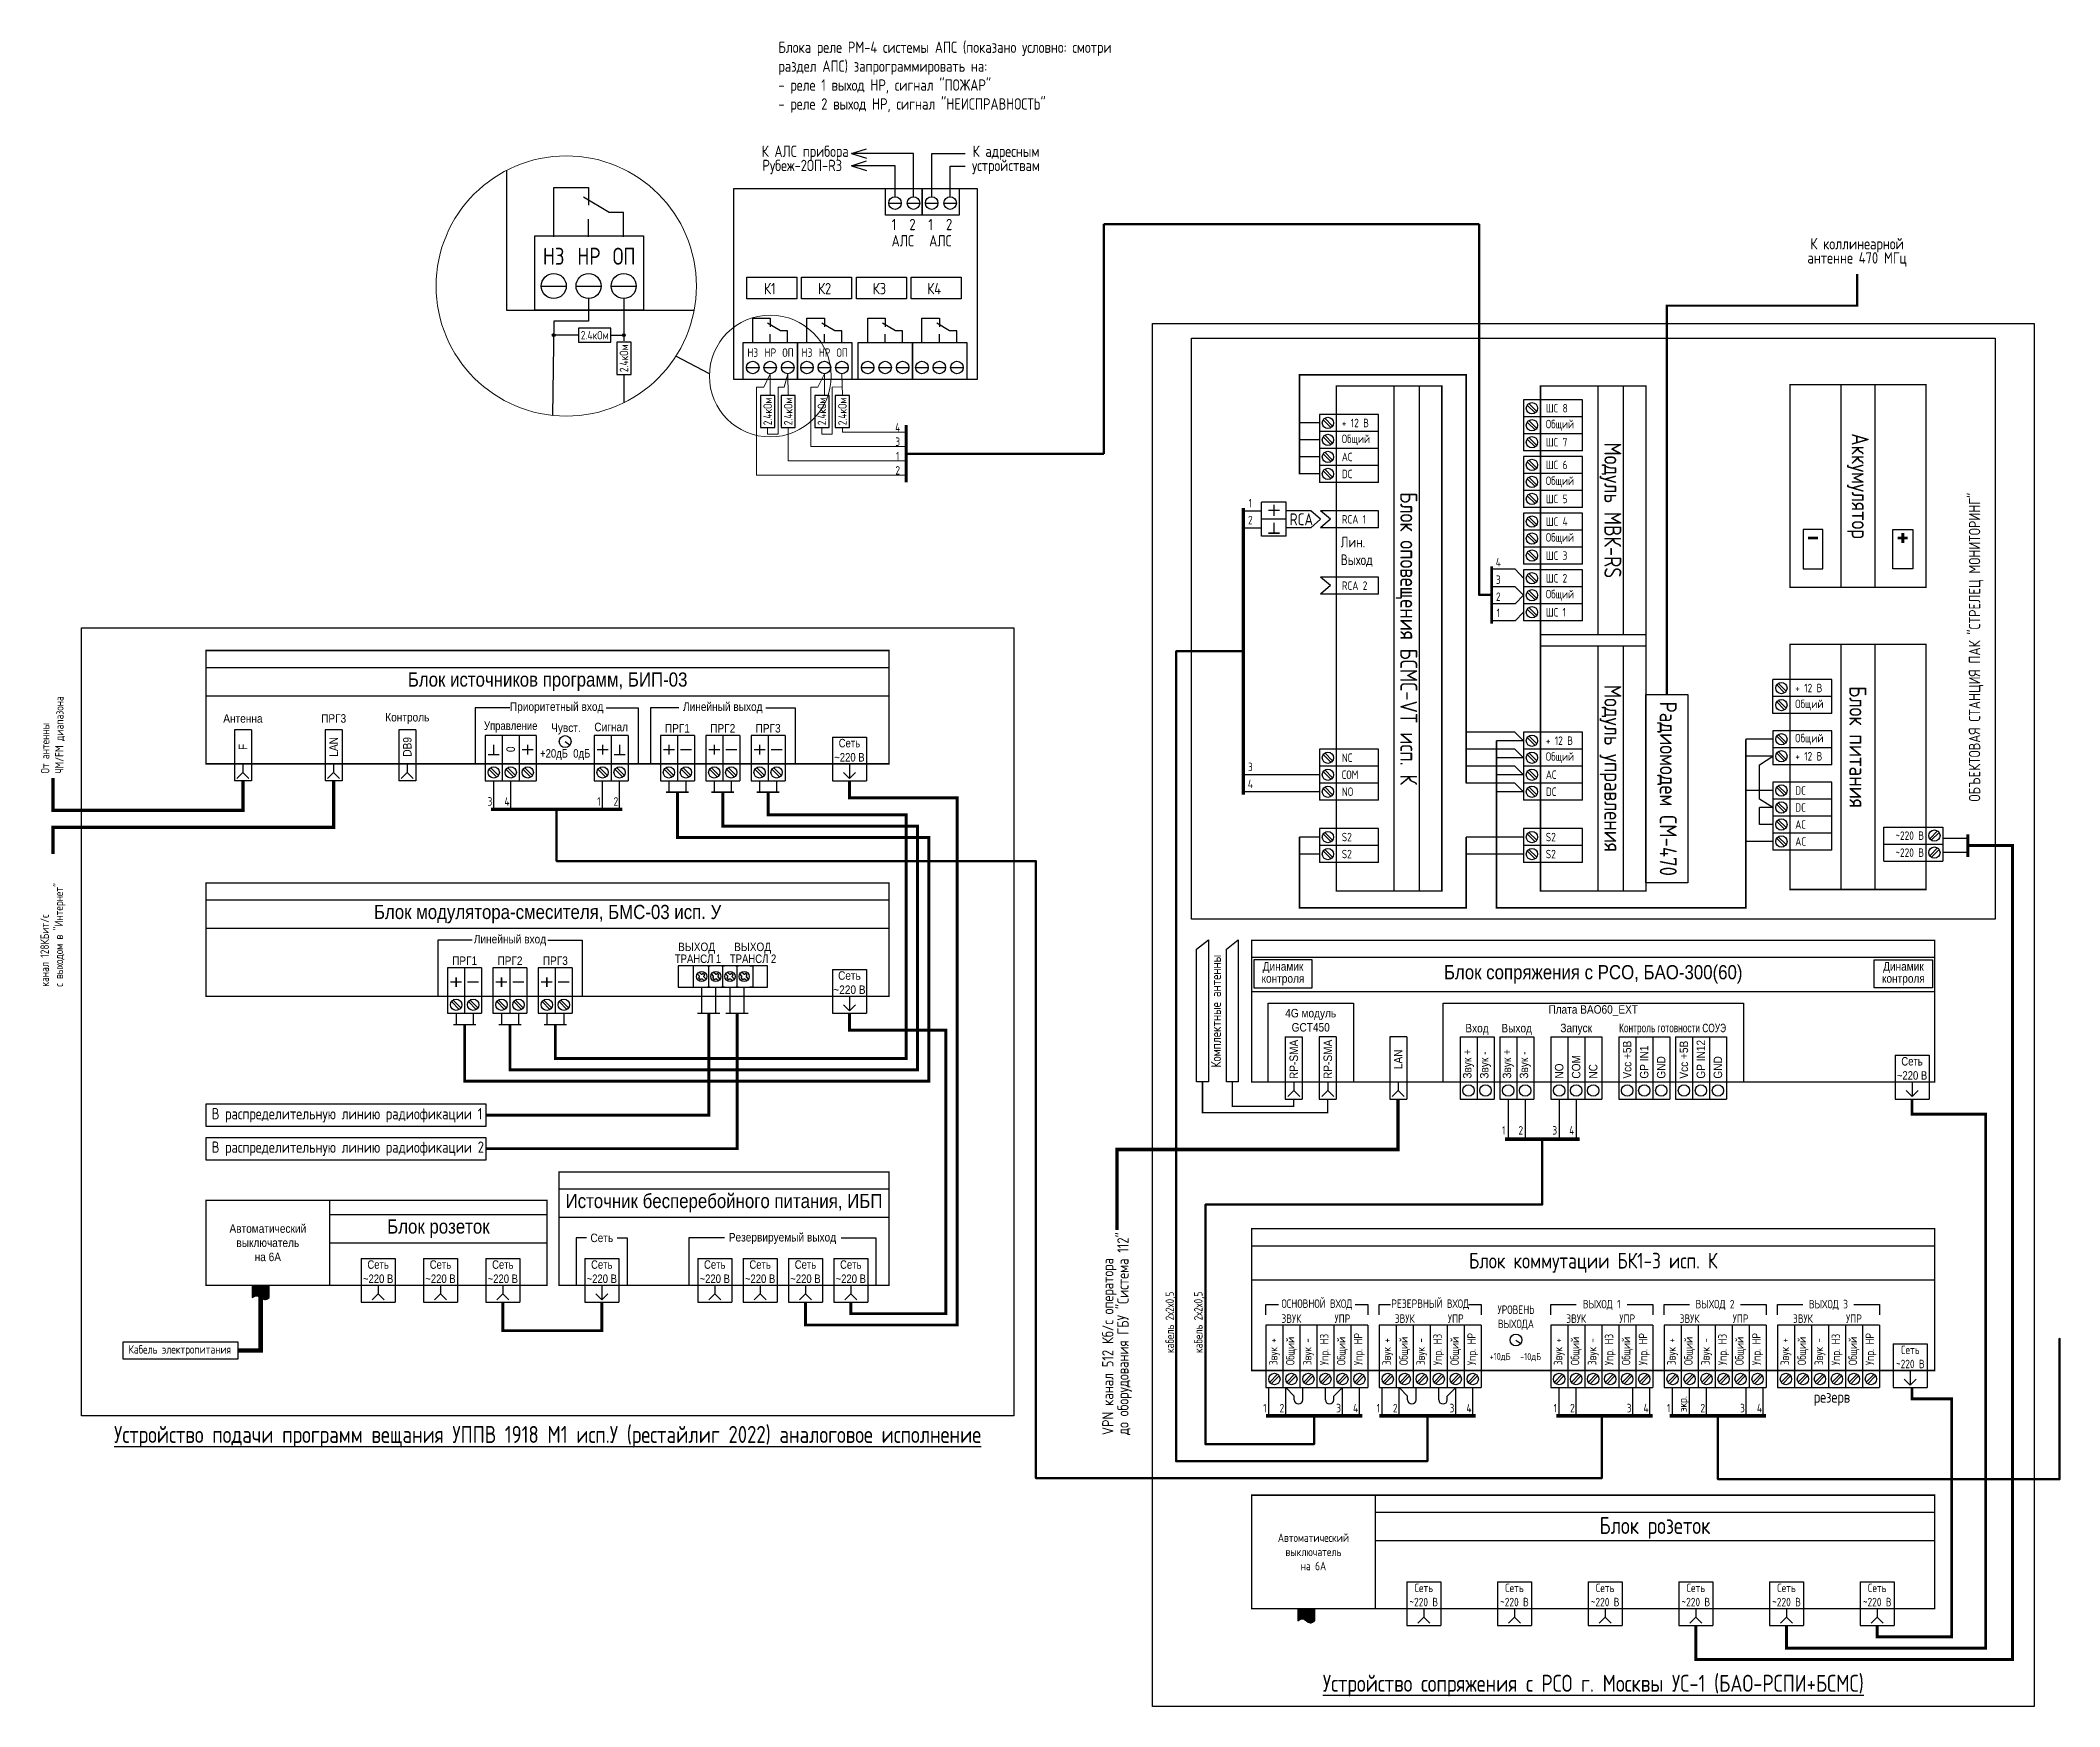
# Paper-space layout '11.СхКомО' of a CAD drawing. Header units: millimetres. Extents: x -18 to 1656, y -77 to 420.
# Drawn here: x 23.9 to 380.1, y 86.4 to 380.4 of the extents above; entities that cross this region are included whole.
import ezdxf
from ezdxf.enums import TextEntityAlignment as Align

# ---------------------------------------------------------------- set-up
doc = ezdxf.new("R2018")
doc.units = ezdxf.units.MM
doc.linetypes.add('HIDDEN', pattern=[19.05, 12.7, -6.35])
doc.layers.add('102 Рамка', color=252, linetype='Continuous')
doc.layers.add('Text', color=7, linetype='Continuous')
doc.layers.add('Схемы подключ', color=7, linetype='Continuous', lineweight=15)
doc.styles.add('block_kits', font='simplex.shx', dxfattribs={"width": 0.8})
doc.styles.add('Format', font='isocpeur.ttf', dxfattribs={"width": 0.8, "height": 250})
doc.styles.add('ISOCPEUR', font='isocpeui.ttf', dxfattribs={"height": 2.5})
doc.styles.get("Standard").update_dxf_attribs({"font": 'arial.ttf'})

psp = doc.layouts.new('11.СхКомО')

# ---------------------------------------------------------------- texts
at = {"ltscale": 3, "insert": (154.1, 373.9), "char_height": 2, "width": 60.6405, "attachment_point": 4, "style": 'Format'}
psp.add_mtext('Блока реле РМ-4 системы АПС (показано условно: смотри раздел АПС) запрограммировать на:\\P- реле 1 выход НР, сигнал "ПОЖАР"\\P- реле 2 выход НР, сигнал "НЕИСПРАВНОСТЬ"', dxfattribs=at)
at = {"ltscale": 3, "attachment_point": 5, "line_spacing_factor": 0.75, "style": 'Format'}
for s, insert, char_height, width in [(' К АЛС прибора Рубеж-2ОП-R3', (158.31, 359.3), 2, 23.16), ('К адресным\\Pустройствам', (194.25, 359.3), 2, 23.16), ('1', (174.49, 347.9), 2, 4.0541), ('АЛС', (176.05, 345.03), 2, 4.0541), ('2', (177.75, 347.9), 2, 4.0541), ('1', (180.96, 347.9), 2, 4.0541), ('АЛС', (182.68, 345.03), 2, 4.0541), ('2', (184.22, 347.9), 2, 4.0541), ('НЗ', (114.45, 342.3), 3, 8.1081), ('НР', (120.67, 342.3), 3, 8.1081), ('ОП', (126.88, 342.3), 3, 8.1081), ('К1', (152.58, 336.59), 2, 4.0541), ('К2', (162.25, 336.59), 2, 4.0541), ('К3', (171.92, 336.59), 2, 4.0541), ('К4', (181.58, 336.59), 2, 4.0541), ('2.4кОм', (121.69, 328.38), 1.5, 5.6638), ('НЗ', (149.57, 325.3), 1.5, 4.0541), ('НР', (152.68, 325.3), 1.5, 4.0541), ('ОП', (155.79, 325.3), 1.5, 4.0541), ('НЗ', (159.14, 325.3), 1.5, 4.0541), ('НР', (162.25, 325.3), 1.5, 4.0541), ('ОП', (165.35, 325.3), 1.5, 4.0541)]:
    psp.add_mtext(s, dxfattribs=dict(at, insert=insert, char_height=char_height, width=width))
at = {"ltscale": 3, "attachment_point": 5, "rotation": 90, "line_spacing_factor": 0.75, "style": 'Format'}
for s, insert, char_height, width in [('2.4кОм', (126.85, 324.29), 1.5, 5.6638), ('2.4кОм', (152.2, 314.93), 1.5, 5.6638), ('2.4кОм', (155.83, 314.93), 1.5, 5.6638), ('2.4кОм', (161.77, 314.93), 1.5, 5.6638), ('2.4кОм', (165.39, 314.93), 1.5, 5.6638), ('ОБЪЕКТОВАЯ СТАНЦИЯ ПАК "СТРЕЛЕЦ МОНИТОРИНГ"', (365.4, 273.34), 2, 120.5)]:
    psp.add_mtext(s, dxfattribs=dict(at, insert=insert, char_height=char_height, width=width))
at = {"layer": 'Text', "ltscale": 3, "line_spacing_factor": 0.75, "style": 'Format'}
for s, insert, char_height, width, attachment_point in [('К коллинеарной\\Pантенне 470 МГц', (344.4, 342.99), 2, 45.4693, 5), ('В распределительную линию радиофикации 1', (54.13, 190.76), 2, 53.0437, 4), ('В распределительную линию радиофикации 2', (54.13, 184.86), 2, 53.0437, 4), ('Кабель электропитания', (39.46, 149.25), 1.5, 53.0437, 4)]:
    psp.add_mtext(s, dxfattribs=dict(at, insert=insert, char_height=char_height, width=width, attachment_point=attachment_point))
at = {"layer": 'Text', "ltscale": 3, "attachment_point": 5, "style": 'Format'}
for s, insert, char_height, width in [('4', (175.15, 312.12), 1.5, 3), ('3', (175.15, 309.59), 1.5, 3), ('1', (175.15, 307.06), 1.5, 3), ('2', (175.15, 304.53), 1.5, 3), ('1\\P', (237.36, 298.76), 1.5, 3), ('2\\P', (237.36, 295.76), 1.5, 3), ('RCA\\P', (246.36, 295.89), 2.107, 5.3018), ('4\\P', (281.1, 288.32), 1.5, 3), ('3\\P', (281.1, 285.24), 1.5, 3), ('2\\P', (281.1, 282.24), 1.5, 3), ('1\\P', (281.1, 279.37), 1.5, 3), ('3\\P', (237.36, 252.21), 1.5, 3), ('4\\P', (237.36, 249.21), 1.5, 3), ('3\\P', (103.21, 246.12), 1.5, 3), ('4\\P', (106.21, 246.12), 1.5, 3), ('1\\P', (122.43, 246.12), 1.5, 3), ('2\\P', (125.43, 246.12), 1.5, 3), ('1\\P', (282.07, 188.1), 1.5, 3), ('2\\P', (285.07, 188.1), 1.5, 3), ('3\\P', (291.07, 188.1), 1.5, 3), ('4\\P', (294.07, 188.1), 1.5, 3), ('1\\P', (239.93, 139.1), 1.5, 3), ('2\\P', (242.93, 139.1), 1.5, 3), ('3\\P', (252.93, 139.1), 1.5, 3), ('4\\P', (255.93, 139.1), 1.5, 3), ('1\\P', (259.93, 139.1), 1.5, 3), ('2\\P', (262.93, 139.1), 1.5, 3), ('3\\P', (272.93, 139.1), 1.5, 3), ('4\\P', (275.93, 139.1), 1.5, 3), ('1\\P', (291.18, 139.1), 1.5, 3), ('2\\P', (294.18, 139.1), 1.5, 3), ('3\\P', (304.18, 139.1), 1.5, 3), ('4\\P', (307.18, 139.1), 1.5, 3), ('1\\P', (311.18, 139.1), 1.5, 3), ('1\\P', (311.18, 139.1), 1.5, 3), ('2\\P', (317.18, 139.1), 1.5, 3), ('3\\P', (324.18, 139.1), 1.5, 3), ('4\\P', (327.18, 139.1), 1.5, 3)]:
    psp.add_mtext(s, dxfattribs=dict(at, insert=insert, char_height=char_height, width=width))
at = {"layer": 'Text', "ltscale": 3, "rotation": 90, "style": 'Format'}
for s, insert, char_height, width, attachment_point in [('От антенны\\PЧМ/FM диапазона', (26.1, 251.05), 1.5, 26, 4), ('От антенны\\PЧМ/FM диапазона', (26.1, 251.05), 1.5, 26, 4), ('канал 128КБит/с\\Pс выходом в "Интернет"', (26.1, 213.44), 1.5, 26, 4), ('Комплектные антенны', (231.3, 209.12), 1.75, 24.996, 5), ('кабель 2х2х0,5', (223.32, 154.23), 1.5, 30, 5), ('кабель 2х2х0,5', (228.35, 154.23), 1.5, 30, 5), ('экр.\\P', (313.82, 139.82), 1.5, 3, 5)]:
    psp.add_mtext(s, dxfattribs=dict(at, insert=insert, char_height=char_height, width=width, attachment_point=attachment_point))
at = {"layer": 'Text', "ltscale": 3, "insert": (213.82, 134.33), "char_height": 2, "width": 45, "attachment_point": 4, "rotation": 90, "line_spacing_factor": 0.8, "style": 'Format'}
psp.add_mtext('VPN канал 512 Кб/с оператора\\Pдо оборудования ГБУ "Система 112"', dxfattribs=at)
at = {"layer": 'Text', "attachment_point": 5, "style": 'Format'}
for s, insert, char_height, width in [('резерв\\P', (339.97, 140.78), 2, 220), ('{\\LУстройство подачи программ вещания УППВ 1918 М1 исп.У (рестайлиг 2022) аналоговое исполнение}\\P\\P', (113.38, 131.54), 3, 210), ('{\\LУстройство сопряжения с РСО г. Москвы УС-1 (БАО-РСПИ+БСМС)}\\P', (297.87, 90.14), 3, 155.6023)]:
    psp.add_mtext(s, dxfattribs=dict(at, insert=insert, char_height=char_height, width=width))

# ---------------------------------------------------------------- blocks, each defined once
blk = doc.blocks.new('БИП-03_2019')
for p, q in [((0, -3), (120.5, -3)), ((0, -8), (120.5, -8)), ((53.56, -10.13), (47.49, -10.13)), ((47.49, -10.13), (47.49, -20)), ((70.6, -10.13), (76.21, -10.13)), ((76.21, -10.13), (76.21, -20)), ((83.39, -10.13), (78.4, -10.13)), ((78.4, -10.13), (78.4, -20)), ((98.74, -10.13), (103.91, -10.13)), ((103.91, -10.13), (103.91, -20)), ((8, -14), (5, -14)), ((5, -14), (5, -23)), ((8, -14), (8, -23)), ((24, -14), (21, -14)), ((21, -14), (21, -23)), ((24, -14), (24, -23)), ((37, -14), (34, -14)), ((34, -14), (34, -23)), ((37, -14), (37, -23)), ((49.24, -15), (49.24, -23)), ((58.24, -15), (49.24, -15)), ((52.24, -15), (52.24, -23)), ((55.24, -15), (55.24, -23)), ((58.24, -15), (58.24, -23)), ((63.35, -16.07), (64.21, -16.71)), ((68.46, -15), (68.46, -23)), ((74.46, -15), (68.46, -15)), ((71.46, -15), (71.46, -23)), ((74.46, -15), (74.46, -23)), ((80.15, -15), (80.15, -23)), ((86.15, -15), (80.15, -15)), ((83.15, -15), (83.15, -23)), ((86.15, -15), (86.15, -23)), ((88.15, -15), (88.15, -23)), ((94.15, -15), (88.15, -15)), ((91.15, -15), (91.15, -23)), ((94.15, -15), (94.15, -23)), ((96.15, -15), (96.15, -23)), ((102.15, -15), (96.15, -15)), ((99.15, -15), (99.15, -23)), ((102.15, -15), (102.15, -23)), ((110.5, -15.29), (116.5, -15.29)), ((110.5, -15.29), (110.5, -23)), ((116.5, -15.29), (116.5, -23)), ((6.5, -20), (6.5, -21.5)), ((22.5, -20), (22.5, -21.5)), ((35.5, -20), (35.5, -21.5)), ((51.29, -22.33), (49.9, -20.94)), ((51.57, -22.05), (50.19, -20.66)), ((54.29, -22.33), (52.9, -20.94)), ((54.57, -22.05), (53.19, -20.66)), ((57.29, -22.33), (55.9, -20.94)), ((57.57, -22.05), (56.19, -20.66)), ((70.51, -22.33), (69.13, -20.94)), ((70.79, -22.05), (69.41, -20.66)), ((73.51, -22.33), (72.13, -20.94)), ((73.79, -22.05), (72.41, -20.66)), ((82.21, -22.33), (80.82, -20.94)), ((82.49, -22.05), (81.1, -20.66)), ((85.21, -22.33), (83.82, -20.94)), ((85.49, -22.05), (84.1, -20.66)), ((90.21, -22.33), (88.82, -20.94)), ((90.49, -22.05), (89.1, -20.66)), ((93.21, -22.33), (91.82, -20.94)), ((93.49, -22.05), (92.1, -20.66)), ((98.21, -22.33), (96.82, -20.94)), ((98.49, -22.05), (97.1, -20.66)), ((101.21, -22.33), (99.82, -20.94)), ((101.49, -22.05), (100.1, -20.66)), ((113.5, -20), (113.5, -22.56)), ((8, -23), (5, -23)), ((6.5, -21.5), (5.44, -22.56)), ((6.5, -21.5), (7.56, -22.56)), ((24, -23), (21, -23)), ((22.5, -21.5), (21.44, -22.56)), ((22.5, -21.5), (23.56, -22.56)), ((37, -23), (34, -23)), ((35.5, -21.5), (34.44, -22.56)), ((35.5, -21.5), (36.56, -22.56)), ((49.24, -23), (58.24, -23)), ((68.46, -23), (74.46, -23)), ((80.15, -23), (86.15, -23)), ((88.15, -23), (94.15, -23)), ((96.15, -23), (102.15, -23)), ((110.5, -23), (116.5, -23)), ((113.5, -22.56), (112.44, -21.5)), ((113.5, -22.56), (114.56, -21.5))]:
    blk.add_line(p, q)
at = {"ltscale": 3, "const_width": 0.25}
blk.add_lwpolyline([(0, 0), (120.5, 0), (120.5, -20), (0, -20)], close=True, dxfattribs=at)
at = {"const_width": 0.25}
for points in [[(50.74, -18.36), (50.74, -16.64)], [(55.74, -17.5), (57.74, -17.5)], [(56.74, -18.36), (56.74, -16.64)], [(68.96, -17.5), (70.96, -17.5)], [(69.96, -18.36), (69.96, -16.64)], [(72.96, -18.36), (72.96, -16.64)], [(80.65, -17.5), (82.65, -17.5)], [(81.65, -18.36), (81.65, -16.64)], [(83.65, -17.5), (85.65, -17.5)], [(88.65, -17.5), (90.65, -17.5)], [(89.65, -18.36), (89.65, -16.64)], [(91.65, -17.5), (93.65, -17.5)], [(96.65, -17.5), (98.65, -17.5)], [(97.65, -18.36), (97.65, -16.64)], [(99.65, -17.5), (101.65, -17.5)], [(49.74, -18.36), (51.74, -18.36)], [(71.96, -18.36), (73.96, -18.36)]]:
    blk.add_lwpolyline(points, dxfattribs=at)
for centre, radius in [((63.35, -16.07), 1.05), ((50.74, -21.5), 1), ((53.74, -21.5), 1), ((56.74, -21.5), 1), ((69.96, -21.5), 1), ((72.96, -21.5), 1), ((81.65, -21.5), 1), ((84.65, -21.5), 1), ((89.65, -21.5), 1), ((92.65, -21.5), 1), ((97.65, -21.5), 1), ((100.65, -21.5), 1)]:
    blk.add_circle(centre, radius)
at = {"ltscale": 3, "insert": (60.25, -5.5), "char_height": 2.5, "width": 120.5, "attachment_point": 5, "line_spacing_factor": 0.75, "style": 'block_kits'}
blk.add_mtext('{\\fArial|b0|i0|c204|p34\\H1.5;\\W0.85;Блок источников программ, БИП-03}', dxfattribs=at)
at = {"layer": 'Text', "ltscale": 3, "char_height": 1.5, "style": 'block_kits'}
for s, insert, width, attachment_point in [('{\\fArial|b0|i0|c204|p34\\H1.5;\\W0.85;Приоритетный вход', (61.85, -10.13), 18, 5), ('{\\fArial|b0|i0|c204|p34\\H1.5;\\W0.85;Линейный выход', (91.15, -10.13), 16, 5), ('{\\fArial|b0|i0|c204|p34\\H1.5;\\W0.85;Антенна', (6.5, -12), 7.5859, 5), ('{\\fArial|b0|i0|c204|p34\\H1.5;\\W0.85;ПРГ3', (22.5, -12), 12.9111, 5), ('{\\fArial|b0|i0|c204|p34\\H1.5;\\W0.85;Контроль', (35.5, -12), 12.9111, 5), ('{\\fArial|b0|i0|c204|p34\\H1.5;\\W0.8;Управление', (53.74, -13.5), 9, 5), ('{\\fArial|b0|i0|c204|p34\\H1.5;\\W0.85;Чувст.', (60.87, -13.85), 12.9111, 4), ('{\\fArial|b0|i0|c204|p34\\H1.5;\\W0.85;Сигнал', (71.46, -13.5), 6, 5), ('{\\fArial|b0|i0|c204|p34\\H1.5;\\W0.85;ПРГ1', (83.15, -13.73), 6, 5), ('{\\fArial|b0|i0|c204|p34\\H1.5;\\W0.85;ПРГ2', (91.15, -13.73), 6, 5), ('{\\fArial|b0|i0|c204|p34\\H1.5;\\W0.85;ПРГ3', (99.15, -13.73), 6, 5), ('{\\fArial|b0|i0|c204|p34\\H1.5;\\W0.8;+20дБ  0дБ', (63.35, -18.37), 12.9111, 5), ('{\\fArial|b0|i0|c204|p34\\H1.5;\\W0.8;Сеть\\P~220 В', (113.5, -17.6), 6, 5)]:
    blk.add_mtext(s, dxfattribs=dict(at, insert=insert, width=width, attachment_point=attachment_point))
at = {"layer": 'Text', "ltscale": 3, "char_height": 1.5, "attachment_point": 5, "rotation": 90, "style": 'block_kits'}
for s, insert, width in [('{\\fArial|b0|i0|c204|p34\\H1.5;\\W0.85;F\\P', (6.5, -17), 6), ('{\\fArial|b0|i0|c204|p34\\H1.5;\\W0.85;LAN\\P', (22.5, -17), 6), ('{\\fArial|b0|i0|c204|p34\\H1.5;\\W0.85;DB9\\P', (35.5, -17), 6), ('{\\fArial|b0|i0|c204|p34\\H1.5;\\W0.85;\\T0.85;0', (53.74, -17.5), 4.0722)]:
    blk.add_mtext(s, dxfattribs=dict(at, insert=insert, width=width))
blk = doc.blocks.new('БМС-03 исп.У')
for p, q in [((0, -3), (120.5, -3)), ((0, -8), (120.5, -8)), ((46.93, -10.13), (40.86, -10.13)), ((40.86, -10.13), (40.86, -20)), ((60.29, -10.13), (66.36, -10.13)), ((66.36, -10.13), (66.36, -20)), ((42.61, -15), (42.61, -23)), ((48.61, -15), (42.61, -15)), ((45.61, -15), (45.61, -23)), ((48.61, -15), (48.61, -23)), ((50.61, -15), (50.61, -23)), ((56.61, -15), (50.61, -15)), ((53.61, -15), (53.61, -23)), ((56.61, -15), (56.61, -23)), ((58.61, -15), (58.61, -23)), ((64.61, -15), (58.61, -15)), ((61.61, -15), (61.61, -23)), ((64.61, -15), (64.61, -23)), ((99.05, -14.63), (83.3, -14.63)), ((83.3, -14.63), (83.3, -18.38)), ((86.43, -14.63), (85.93, -14.63)), ((85.93, -14.63), (85.93, -18.38)), ((87.03, -16.43), (86.65, -16.05)), ((86.88, -16.74), (87.03, -16.58)), ((87.35, -16.11), (86.97, -15.73)), ((87.03, -16.58), (87.03, -16.43)), ((87.2, -17.06), (87.35, -16.9)), ((87.35, -16.11), (87.5, -16.11)), ((87.35, -16.9), (87.5, -16.9)), ((87.5, -16.11), (87.66, -15.96)), ((87.88, -17.28), (87.5, -16.9)), ((87.82, -16.43), (87.98, -16.28)), ((87.82, -16.58), (87.82, -16.43)), ((88.2, -16.96), (87.82, -16.58)), ((88.43, -14.63), (88.93, -14.63)), ((88.68, -18.38), (88.68, -14.63)), ((89.53, -16.43), (89.15, -16.05)), ((89.38, -16.74), (89.53, -16.58)), ((89.85, -16.11), (89.47, -15.73)), ((89.53, -16.58), (89.53, -16.43)), ((89.7, -17.06), (89.85, -16.9)), ((89.85, -16.11), (90, -16.11)), ((89.85, -16.9), (90, -16.9)), ((90, -16.11), (90.16, -15.96)), ((90.38, -17.28), (90, -16.9)), ((90.32, -16.43), (90.48, -16.28)), ((90.32, -16.58), (90.32, -16.43)), ((90.7, -16.96), (90.32, -16.58)), ((90.93, -14.63), (91.43, -14.63)), ((91.18, -18.38), (91.18, -14.63)), ((92.03, -16.43), (91.65, -16.05)), ((91.88, -16.74), (92.03, -16.58)), ((92.35, -16.11), (91.97, -15.73)), ((92.03, -16.58), (92.03, -16.43)), ((92.2, -17.06), (92.35, -16.9)), ((92.35, -16.11), (92.5, -16.11)), ((92.35, -16.9), (92.5, -16.9)), ((92.5, -16.11), (92.66, -15.96)), ((92.88, -17.28), (92.5, -16.9)), ((92.82, -16.43), (92.98, -16.28)), ((92.82, -16.58), (92.82, -16.43)), ((93.2, -16.96), (92.82, -16.58)), ((93.43, -14.63), (93.93, -14.63)), ((93.68, -18.38), (93.68, -14.63)), ((94.53, -16.43), (94.15, -16.05)), ((94.38, -16.74), (94.53, -16.58)), ((94.85, -16.11), (94.47, -15.73)), ((94.53, -16.58), (94.53, -16.43)), ((94.7, -17.06), (94.85, -16.9)), ((94.85, -16.11), (95, -16.11)), ((94.85, -16.9), (95, -16.9)), ((95, -16.11), (95.16, -15.96)), ((95.38, -17.28), (95, -16.9)), ((95.32, -16.43), (95.48, -16.28)), ((95.32, -16.58), (95.32, -16.43)), ((95.7, -16.96), (95.32, -16.58)), ((95.93, -14.63), (96.43, -14.63)), ((96.43, -14.63), (96.43, -18.38)), ((99.05, -18.38), (99.05, -14.63)), ((110.5, -15.29), (116.5, -15.29)), ((110.5, -15.29), (110.5, -23)), ((116.5, -15.29), (116.5, -23)), ((44.66, -22.33), (43.27, -20.94)), ((44.94, -22.05), (43.56, -20.66)), ((47.66, -22.33), (46.27, -20.94)), ((47.94, -22.05), (46.56, -20.66)), ((52.66, -22.33), (51.27, -20.94)), ((52.94, -22.05), (51.56, -20.66)), ((55.66, -22.33), (54.27, -20.94)), ((55.94, -22.05), (54.56, -20.66)), ((60.66, -22.33), (59.27, -20.94)), ((60.94, -22.05), (59.56, -20.66)), ((63.66, -22.33), (62.27, -20.94)), ((63.94, -22.05), (62.56, -20.66)), ((83.3, -18.38), (99.05, -18.38)), ((85.93, -18.38), (86.43, -18.38)), ((88.93, -18.38), (88.43, -18.38)), ((91.43, -18.38), (90.93, -18.38)), ((93.93, -18.38), (93.43, -18.38)), ((96.43, -18.38), (95.93, -18.38)), ((113.5, -20), (113.5, -22.56)), ((42.61, -23), (48.61, -23)), ((50.61, -23), (56.61, -23)), ((58.61, -23), (64.61, -23)), ((110.5, -23), (116.5, -23)), ((113.5, -22.56), (112.44, -21.5)), ((113.5, -22.56), (114.56, -21.5))]:
    blk.add_line(p, q)
at = {"ltscale": 3, "const_width": 0.25}
blk.add_lwpolyline([(0, 0), (120.5, 0), (120.5, -20), (0, -20)], close=True, dxfattribs=at)
at = {"const_width": 0.25}
for points in [[(43.11, -17.5), (45.11, -17.5)], [(44.11, -18.36), (44.11, -16.64)], [(46.11, -17.5), (48.11, -17.5)], [(51.11, -17.5), (53.11, -17.5)], [(52.11, -18.36), (52.11, -16.64)], [(54.11, -17.5), (56.11, -17.5)], [(59.11, -17.5), (61.11, -17.5)], [(60.11, -18.36), (60.11, -16.64)], [(62.11, -17.5), (64.11, -17.5)]]:
    blk.add_lwpolyline(points, dxfattribs=at)
for centre, radius in [((87.43, -16.51), 0.9), ((89.93, -16.51), 0.9), ((92.43, -16.51), 0.9), ((94.93, -16.51), 0.9), ((44.11, -21.5), 1), ((47.11, -21.5), 1), ((52.11, -21.5), 1), ((55.11, -21.5), 1), ((60.11, -21.5), 1), ((63.11, -21.5), 1)]:
    blk.add_circle(centre, radius)
for centre, start, end in [((87.43, -16.51), 202.7842, 247.2158), ((87.43, -16.51), 22.7842, 67.2158), ((89.93, -16.51), 202.7842, 247.2158), ((89.93, -16.51), 22.7842, 67.2158), ((92.43, -16.51), 202.7842, 247.2158), ((92.43, -16.51), 22.7842, 67.2158), ((94.93, -16.51), 202.7842, 247.2158), ((94.93, -16.51), 22.7842, 67.2158)]:
    blk.add_arc(centre, 0.595, start, end)
at = {"ltscale": 3, "insert": (60.25, -5.5), "char_height": 2.5, "width": 120.5, "attachment_point": 5, "line_spacing_factor": 0.75, "style": 'block_kits'}
blk.add_mtext('{\\fArial|b0|i0|c204|p34\\H1.5;\\W0.85;Блок модулятора-смесителя, БМС-03 исп. У', dxfattribs=at)
at = {"layer": 'Text', "ltscale": 3, "char_height": 1.5, "attachment_point": 5, "style": 'block_kits'}
for s, insert, width in [('{\\fArial|b0|i0|c204|p34\\H1.5;\\W0.85;Линейный вход', (53.61, -10.13), 14), ('{\\fArial|b0|i0|c204|p34\\H1.5;\\W0.85;ПРГ1', (45.61, -13.73), 6), ('{\\fArial|b0|i0|c204|p34\\H1.5;\\W0.85;ПРГ2', (53.61, -13.73), 6), ('{\\fArial|b0|i0|c204|p34\\H1.5;\\W0.85;ПРГ3', (61.61, -13.73), 6), ('{\\fArial|b0|i0|c204|p34\\H1.5;\\W0.85;Сеть\\P~220 В', (113.5, -17.6), 6)]:
    blk.add_mtext(s, dxfattribs=dict(at, insert=insert, width=width))
at = {"layer": 'Text', "ltscale": 3, "char_height": 1.5, "attachment_point": 2, "line_spacing_factor": 0.7, "style": 'block_kits'}
for s, insert, width in [('{\\fArial|b0|i0|c204|p34\\H1.5;\\W0.85;ВЫХОД', (86.54, -10.53), 13.9287), ('{\\fArial|b0|i0|c204|p34\\H1.5;\\W0.85;ВЫХОД', (96.42, -10.53), 13.9287), ('{\\fArial|b0|i0|c204|p34;ТРАНСЛ 1', (86.79, -12.63), 9.0262), ('{\\fArial|b0|i0|c204|p34;ТРАНСЛ 2', (96.5, -12.63), 9.0262)]:
    blk.add_mtext(s, dxfattribs=dict(at, insert=insert, width=width))
blk = doc.blocks.new('ИБП-700')
for p, q in [((0, -3), (58.25, -3)), ((0, -8), (58.25, -8)), ((3.06, -11.64), (3.06, -20)), ((4.86, -11.64), (3.06, -11.64)), ((10.26, -11.64), (12.06, -11.64)), ((12.06, -11.64), (12.06, -20)), ((29.21, -11.64), (22.89, -11.64)), ((22.89, -11.64), (22.89, -20)), ((49.77, -11.64), (55.91, -11.64)), ((55.91, -11.64), (55.91, -20)), ((4.56, -15.29), (10.56, -15.29)), ((4.56, -15.29), (4.56, -23)), ((10.56, -15.29), (10.56, -23)), ((24.49, -15.29), (30.49, -15.29)), ((24.49, -15.29), (24.49, -23)), ((30.49, -15.29), (30.49, -23)), ((32.49, -15.29), (38.49, -15.29)), ((32.49, -15.29), (32.49, -23)), ((38.49, -15.29), (38.49, -23)), ((40.49, -15.29), (46.49, -15.29)), ((40.49, -15.29), (40.49, -23)), ((46.49, -15.29), (46.49, -23)), ((48.49, -15.29), (54.49, -15.29)), ((48.49, -15.29), (48.49, -23)), ((54.49, -15.29), (54.49, -23)), ((7.56, -20), (7.56, -22.56)), ((27.49, -20), (27.49, -21.5)), ((35.49, -20), (35.49, -21.5)), ((43.49, -20), (43.49, -21.5)), ((51.49, -20), (51.49, -21.5)), ((4.56, -23), (10.56, -23)), ((7.56, -22.56), (6.5, -21.5)), ((7.56, -22.56), (8.62, -21.5)), ((24.49, -23), (30.49, -23)), ((27.49, -21.5), (26.43, -22.56)), ((27.49, -21.5), (28.55, -22.56)), ((32.49, -23), (38.49, -23)), ((35.49, -21.5), (34.43, -22.56)), ((35.49, -21.5), (36.55, -22.56)), ((40.49, -23), (46.49, -23)), ((43.49, -21.5), (42.43, -22.56)), ((43.49, -21.5), (44.55, -22.56)), ((48.49, -23), (54.49, -23)), ((51.49, -21.5), (50.43, -22.56)), ((51.49, -21.5), (52.55, -22.56))]:
    blk.add_line(p, q)
at = {"ltscale": 3, "const_width": 0.25}
blk.add_lwpolyline([(0, 0), (58.25, 0), (58.25, -20), (0, -20)], close=True, dxfattribs=at)
at = {"ltscale": 3, "insert": (29.12, -5.5), "char_height": 2.5, "width": 58.25, "attachment_point": 5, "line_spacing_factor": 0.75, "style": 'block_kits'}
blk.add_mtext('{\\fArial|b0|i0|c204|p34\\H1.5;\\W0.85;Источник бесперебойного питания, ИБП', dxfattribs=at)
at = {"layer": 'Text', "ltscale": 3, "char_height": 1.5, "attachment_point": 5, "style": 'block_kits'}
for s, insert, width in [('{\\fArial|b0|i0|c204|p34\\H1.5;\\W0.85;Резервируемый выход', (39.43, -11.75), 20), ('{\\fArial|b0|i0|c204|p34\\H1.5;\\W0.85;Сеть}', (7.56, -11.64), 12.9111), ('{\\fArial|b0|i0|c204|p34\\H1.5;\\W0.8;Сеть\\P~220 В', (7.56, -17.6), 6), ('{\\fArial|b0|i0|c204|p34\\H1.5;\\W0.8;Сеть\\P~220 В', (27.49, -17.6), 6), ('{\\fArial|b0|i0|c204|p34\\H1.5;\\W0.8;Сеть\\P~220 В', (35.49, -17.6), 6), ('{\\fArial|b0|i0|c204|p34\\H1.5;\\W0.8;Сеть\\P~220 В', (43.49, -17.6), 6), ('{\\fArial|b0|i0|c204|p34\\H1.5;\\W0.8;Сеть\\P~220 В', (51.49, -17.6), 6)]:
    blk.add_mtext(s, dxfattribs=dict(at, insert=insert, width=width))
blk = doc.blocks.new('Блок на 3 розетки с авт.6А')
h = blk.add_hatch(color=253)
h.dxf.hatch_style = 1
edge = h.paths.add_edge_path()
edge.add_spline(control_points=[(8.11, -17.17), (8.41, -16.98), (9.17, -16.5), (10.1, -17.85), (10.84, -17.36), (11.12, -17.17)], knot_values=[0, 0, 0, 0, 0.957742, 2.418159, 3.325992, 3.325992, 3.325992, 3.325992], degree=3, periodic=0)
edge.add_line((11.12, -17.17), (11.12, -15))
edge.add_line((11.12, -15), (8.11, -15))
edge.add_line((8.11, -15), (8.11, -17.17))
for p, q in [((21.79, 0), (21.79, -15)), ((21.79, -2.5), (60.16, -2.5)), ((21.79, -7.5), (60.16, -7.5)), ((27.35, -10.29), (33.35, -10.29)), ((27.35, -10.29), (27.35, -18)), ((33.35, -10.29), (33.35, -18)), ((38.35, -10.29), (44.35, -10.29)), ((38.35, -10.29), (38.35, -18)), ((44.35, -10.29), (44.35, -18)), ((49.35, -10.29), (55.35, -10.29)), ((49.35, -10.29), (49.35, -18)), ((55.35, -10.29), (55.35, -18)), ((8.11, -15), (8.11, -17.17)), ((11.12, -17.17), (11.12, -15)), ((30.35, -16.5), (29.29, -17.56)), ((30.35, -15), (30.35, -16.5)), ((30.35, -16.5), (31.41, -17.56)), ((41.35, -16.5), (40.29, -17.56)), ((41.35, -15), (41.35, -16.5)), ((41.35, -16.5), (42.41, -17.56)), ((52.35, -16.5), (51.29, -17.56)), ((52.35, -15), (52.35, -16.5)), ((52.35, -16.5), (53.41, -17.56)), ((27.35, -18), (33.35, -18)), ((38.35, -18), (44.35, -18)), ((49.35, -18), (55.35, -18))]:
    blk.add_line(p, q)
at = {"ltscale": 3, "const_width": 0.25}
blk.add_lwpolyline([(0, 0), (60.16, 0), (60.16, -15), (0, -15)], close=True, dxfattribs=at)
blk.add_spline([(8.11, -17.17), (9, -16.83), (10.29, -17.52), (11.12, -17.17)], degree=3)
at = {"ltscale": 3, "insert": (40.98, -5), "char_height": 2.5, "width": 38.3788, "attachment_point": 5, "line_spacing_factor": 0.75, "style": 'block_kits'}
blk.add_mtext('{\\fArial|b0|i0|c204|p34\\H1.5;\\W0.85;Блок розеток', dxfattribs=at)
at = {"layer": 'Text', "ltscale": 3, "char_height": 1.5, "attachment_point": 5, "style": 'block_kits'}
for s, insert, width in [('{\\fArial|b0|i0|c204|p34\\H1.5;\\W0.85;Автоматический\\Pвыключатель\\Pна 6А', (10.89, -7.5), 21.7859), ('{\\fArial|b0|i0|c204|p34\\H1.5;\\W0.8;Сеть\\P~220 В', (30.35, -12.6), 6), ('{\\fArial|b0|i0|c204|p34\\H1.5;\\W0.8;Сеть\\P~220 В', (41.35, -12.6), 6), ('{\\fArial|b0|i0|c204|p34\\H1.5;\\W0.8;Сеть\\P~220 В', (52.35, -12.6), 6)]:
    blk.add_mtext(s, dxfattribs=dict(at, insert=insert, width=width))
blk = doc.blocks.new('Блок на 6 розеток с авт.6А')
h = blk.add_hatch(color=253)
h.dxf.hatch_style = 1
edge = h.paths.add_edge_path()
edge.add_spline(control_points=[(8.11, -22.16), (8.41, -21.97), (9.17, -21.5), (10.1, -22.85), (10.84, -22.36), (11.12, -22.17)], knot_values=[0, 0, 0, 0, 0.957742, 2.418159, 3.325992, 3.325992, 3.325992, 3.325992], degree=3, periodic=0)
edge.add_line((11.12, -22.17), (11.12, -20))
edge.add_line((11.12, -20), (8.11, -20))
edge.add_line((8.11, -20), (8.11, -22.16))
for p, q in [((21.79, 0), (21.79, -20)), ((21.79, -3), (120.5, -3)), ((21.79, -8), (120.5, -8)), ((27.35, -15.29), (33.35, -15.29)), ((27.35, -15.29), (27.35, -23)), ((33.35, -15.29), (33.35, -23)), ((43.35, -15.29), (49.35, -15.29)), ((43.35, -15.29), (43.35, -23)), ((49.35, -15.29), (49.35, -23)), ((59.35, -15.29), (65.35, -15.29)), ((59.35, -15.29), (59.35, -23)), ((65.35, -15.29), (65.35, -23)), ((75.35, -15.29), (81.35, -15.29)), ((75.35, -15.29), (75.35, -23)), ((81.35, -15.29), (81.35, -23)), ((91.35, -15.29), (97.35, -15.29)), ((91.35, -15.29), (91.35, -23)), ((97.35, -15.29), (97.35, -23)), ((107.35, -15.29), (113.35, -15.29)), ((107.35, -15.29), (107.35, -23)), ((113.35, -15.29), (113.35, -23)), ((8.11, -20), (8.11, -22.16)), ((11.12, -22.17), (11.12, -20)), ((30.35, -20), (30.35, -21.5)), ((46.35, -20), (46.35, -21.5)), ((62.35, -20), (62.35, -21.5)), ((78.35, -20), (78.35, -21.5)), ((94.35, -20), (94.35, -21.5)), ((110.35, -20), (110.35, -21.5)), ((27.35, -23), (33.35, -23)), ((30.35, -21.5), (29.29, -22.56)), ((30.35, -21.5), (31.41, -22.56)), ((43.35, -23), (49.35, -23)), ((46.35, -21.5), (45.29, -22.56)), ((46.35, -21.5), (47.41, -22.56)), ((59.35, -23), (65.35, -23)), ((62.35, -21.5), (61.29, -22.56)), ((62.35, -21.5), (63.41, -22.56)), ((75.35, -23), (81.35, -23)), ((78.35, -21.5), (77.29, -22.56)), ((78.35, -21.5), (79.41, -22.56)), ((91.35, -23), (97.35, -23)), ((94.35, -21.5), (93.29, -22.56)), ((94.35, -21.5), (95.41, -22.56)), ((107.35, -23), (113.35, -23)), ((110.35, -21.5), (109.29, -22.56)), ((110.35, -21.5), (111.41, -22.56))]:
    blk.add_line(p, q)
at = {"ltscale": 3, "const_width": 0.25}
blk.add_lwpolyline([(0, 0), (120.5, 0), (120.5, -20), (0, -20)], close=True, dxfattribs=at)
blk.add_spline([(8.11, -22.16), (9, -21.82), (10.29, -22.52), (11.12, -22.17)], degree=3)
at = {"ltscale": 3, "insert": (71.14, -5.75), "char_height": 3, "width": 98.7141, "attachment_point": 5, "line_spacing_factor": 0.75, "style": 'Format'}
blk.add_mtext('Блок розеток', dxfattribs=at)
at = {"layer": 'Text', "ltscale": 3, "char_height": 1.5, "attachment_point": 5, "style": 'Format'}
for s, insert, width in [('Автоматический\\Pвыключатель\\Pна 6А', (10.89, -10), 21.7859), ('Сеть\\P~220 В', (30.35, -17.6), 6), ('Сеть\\P~220 В', (46.35, -17.6), 6), ('Сеть\\P~220 В', (62.35, -17.6), 6), ('Сеть\\P~220 В', (78.35, -17.6), 6), ('Сеть\\P~220 В', (94.35, -17.6), 6), ('Сеть\\P~220 В', (110.35, -17.6), 6)]:
    blk.add_mtext(s, dxfattribs=dict(at, insert=insert, width=width))
blk = doc.blocks.new('БК1-3 сип.К')
for p, q in [((0, -3), (120.5, -3)), ((0, -9), (120.5, -9)), ((2.5, -15.18), (2.5, -13.36)), ((2.5, -13.36), (4.75, -13.36)), ((18.25, -13.36), (20.5, -13.36)), ((20.5, -13.36), (20.5, -15.18)), ((22.5, -15.18), (22.5, -13.36)), ((22.5, -13.36), (24.47, -13.36)), ((38.25, -13.36), (40.5, -13.36)), ((40.5, -13.36), (40.5, -15.18)), ((52.75, -15.18), (52.75, -13.36)), ((52.75, -13.36), (57.25, -13.36)), ((66.25, -13.36), (70.75, -13.36)), ((70.75, -13.36), (70.75, -15.18)), ((72.75, -15.18), (72.75, -13.36)), ((72.75, -13.36), (77.25, -13.36)), ((86.25, -13.36), (90.75, -13.36)), ((90.75, -13.36), (90.75, -15.18)), ((92.75, -15.18), (92.75, -13.36)), ((92.75, -13.36), (97.25, -13.36)), ((106.25, -13.36), (110.75, -13.36)), ((110.75, -13.36), (110.75, -15.18)), ((2.5, -17), (2.5, -28)), ((11.5, -17), (2.5, -17)), ((5.5, -17), (5.5, -28)), ((8.5, -17), (8.5, -28)), ((11.5, -17), (11.5, -28)), ((20.5, -17), (11.5, -17)), ((11.5, -17), (11.5, -28)), ((14.5, -17), (14.5, -28)), ((17.5, -17), (17.5, -28)), ((20.5, -17), (20.5, -28)), ((22.5, -17), (22.5, -28)), ((31.5, -17), (22.5, -17)), ((25.5, -17), (25.5, -28)), ((28.5, -17), (28.5, -28)), ((31.5, -17), (31.5, -28)), ((40.5, -17), (31.5, -17)), ((31.5, -17), (31.5, -28)), ((34.5, -17), (34.5, -28)), ((37.5, -17), (37.5, -28)), ((40.5, -17), (40.5, -28)), ((61.75, -17), (52.75, -17)), ((52.75, -17), (52.75, -28)), ((55.75, -17), (55.75, -28)), ((58.75, -17), (58.75, -28)), ((61.75, -17), (61.75, -28)), ((61.75, -17), (61.75, -28)), ((70.75, -17), (61.75, -17)), ((64.75, -17), (64.75, -28)), ((67.75, -17), (67.75, -28)), ((70.75, -17), (70.75, -28)), ((81.75, -17), (72.75, -17)), ((72.75, -17), (72.75, -28)), ((75.75, -17), (75.75, -28)), ((78.75, -17), (78.75, -28)), ((81.75, -17), (81.75, -28)), ((81.75, -17), (81.75, -28)), ((90.75, -17), (81.75, -17)), ((84.75, -17), (84.75, -28)), ((87.75, -17), (87.75, -28)), ((90.75, -17), (90.75, -28)), ((101.75, -17), (92.75, -17)), ((92.75, -17), (92.75, -28)), ((95.75, -17), (95.75, -28)), ((98.75, -17), (98.75, -28)), ((101.75, -17), (101.75, -28)), ((101.75, -17), (101.75, -28)), ((110.75, -17), (101.75, -17)), ((104.75, -17), (104.75, -28)), ((107.75, -17), (107.75, -28)), ((110.75, -17), (110.75, -28)), ((46.62, -19.62), (47.48, -20.26)), ((113.19, -20.29), (119.19, -20.29)), ((113.19, -20.29), (113.19, -28)), ((119.19, -20.29), (119.19, -28)), ((2.5, -28), (11.5, -28)), ((3.17, -27.05), (4.55, -25.66)), ((3.45, -27.33), (4.83, -25.94)), ((6.17, -27.05), (7.55, -25.66)), ((6.45, -27.33), (7.83, -25.94)), ((9.17, -27.05), (10.55, -25.66)), ((9.45, -27.33), (10.83, -25.94)), ((11.5, -28), (20.5, -28)), ((12.17, -27.05), (13.55, -25.66)), ((12.45, -27.33), (13.83, -25.94)), ((15.17, -27.05), (16.55, -25.66)), ((15.45, -27.33), (16.83, -25.94)), ((18.17, -27.05), (19.55, -25.66)), ((18.45, -27.33), (19.83, -25.94)), ((22.5, -28), (31.5, -28)), ((23.17, -27.05), (24.55, -25.66)), ((23.45, -27.33), (24.83, -25.94)), ((26.17, -27.05), (27.55, -25.66)), ((26.45, -27.33), (27.83, -25.94)), ((29.17, -27.05), (30.55, -25.66)), ((29.45, -27.33), (30.83, -25.94)), ((31.5, -28), (40.5, -28)), ((32.17, -27.05), (33.55, -25.66)), ((32.45, -27.33), (33.83, -25.94)), ((35.17, -27.05), (36.55, -25.66)), ((35.45, -27.33), (36.83, -25.94)), ((38.17, -27.05), (39.55, -25.66)), ((38.45, -27.33), (39.83, -25.94)), ((52.75, -28), (61.75, -28)), ((53.42, -27.05), (54.8, -25.66)), ((53.7, -27.33), (55.08, -25.94)), ((56.42, -27.05), (57.8, -25.66)), ((56.7, -27.33), (58.08, -25.94)), ((59.42, -27.05), (60.8, -25.66)), ((59.7, -27.33), (61.08, -25.94)), ((61.75, -28), (70.75, -28)), ((62.42, -27.05), (63.8, -25.66)), ((62.7, -27.33), (64.08, -25.94)), ((65.42, -27.05), (66.8, -25.66)), ((65.7, -27.33), (67.08, -25.94)), ((68.42, -27.05), (69.8, -25.66)), ((68.7, -27.33), (70.08, -25.94)), ((72.75, -28), (81.75, -28)), ((73.42, -27.05), (74.8, -25.66)), ((73.7, -27.33), (75.08, -25.94)), ((76.42, -27.05), (77.8, -25.66)), ((76.7, -27.33), (78.08, -25.94)), ((79.42, -27.05), (80.8, -25.66)), ((79.7, -27.33), (81.08, -25.94)), ((81.75, -28), (90.75, -28)), ((82.42, -27.05), (83.8, -25.66)), ((82.7, -27.33), (84.08, -25.94)), ((85.42, -27.05), (86.8, -25.66)), ((85.7, -27.33), (87.08, -25.94)), ((88.42, -27.05), (89.8, -25.66)), ((88.7, -27.33), (90.08, -25.94)), ((92.75, -28), (101.75, -28)), ((93.42, -27.05), (94.8, -25.66)), ((93.7, -27.33), (95.08, -25.94)), ((96.42, -27.05), (97.8, -25.66)), ((96.7, -27.33), (98.08, -25.94)), ((99.42, -27.05), (100.8, -25.66)), ((99.7, -27.33), (101.08, -25.94)), ((101.75, -28), (110.75, -28)), ((102.42, -27.05), (103.8, -25.66)), ((102.7, -27.33), (104.08, -25.94)), ((105.42, -27.05), (106.8, -25.66)), ((105.7, -27.33), (107.08, -25.94)), ((108.42, -27.05), (109.8, -25.66)), ((108.7, -27.33), (110.08, -25.94)), ((113.19, -28), (119.19, -28)), ((116.19, -27.56), (115.13, -26.5)), ((116.19, -25), (116.19, -27.56)), ((116.19, -27.56), (117.25, -26.5))]:
    blk.add_line(p, q)
at = {"ltscale": 3, "const_width": 0.25}
blk.add_lwpolyline([(120.5, 0), (0, 0), (0, -25), (120.5, -25)], close=True, dxfattribs=at)
for centre, radius in [((46.62, -19.62), 1.05), ((4, -26.5), 1), ((7, -26.5), 1), ((10, -26.5), 1), ((13, -26.5), 1), ((16, -26.5), 1), ((19, -26.5), 1), ((24, -26.5), 1), ((27, -26.5), 1), ((30, -26.5), 1), ((33, -26.5), 1), ((36, -26.5), 1), ((39, -26.5), 1), ((54.25, -26.5), 1), ((57.25, -26.5), 1), ((60.25, -26.5), 1), ((63.25, -26.5), 1), ((66.25, -26.5), 1), ((69.25, -26.5), 1), ((74.25, -26.5), 1), ((77.25, -26.5), 1), ((80.25, -26.5), 1), ((83.25, -26.5), 1), ((86.25, -26.5), 1), ((89.25, -26.5), 1), ((94.25, -26.5), 1), ((97.25, -26.5), 1), ((100.25, -26.5), 1), ((103.25, -26.5), 1), ((106.25, -26.5), 1), ((109.25, -26.5), 1)]:
    blk.add_circle(centre, radius)
at = {"ltscale": 3, "insert": (60.25, -6), "char_height": 2.7657, "width": 120.5, "attachment_point": 5, "line_spacing_factor": 0.75, "style": 'Format'}
blk.add_mtext('Блок коммутации БК1-3 исп. К', dxfattribs=at)
at = {"layer": 'Text', "ltscale": 3, "style": 'Format'}
for s, insert, char_height, width, attachment_point in [('ОСНОВНОЙ ВХОД', (11.5, -13.36), 1.5, 13.8032, 5), ('РЕЗЕРВНЫЙ ВХОД', (31.5, -13.36), 1.5, 13.8032, 5), ('УРОВЕНЬ\\PВЫХОДА', (46.62, -15.68), 1.5, 12.9111, 5), ('ВЫХОД 1', (61.75, -13.44), 1.5, 7.6885, 5), ('ВЫХОД 2', (81.75, -13.44), 1.5, 7.6885, 5), ('ВЫХОД 3', (101.75, -13.44), 1.5, 7.6885, 5), ('ЗВУК', (7, -15.85), 1.5, 6, 5), ('УПР', (16, -15.85), 1.5, 6, 5), ('ЗВУК', (27, -15.85), 1.5, 6, 5), ('УПР', (36, -15.85), 1.5, 6, 5), ('ЗВУК', (57.25, -15.85), 1.5, 6, 5), ('УПР', (66.25, -15.85), 1.5, 6, 5), ('ЗВУК', (77.25, -15.85), 1.5, 6, 5), ('УПР', (86.25, -15.85), 1.5, 6, 5), ('ЗВУК', (97.25, -15.85), 1.5, 6, 5), ('УПР', (106.25, -15.85), 1.5, 6, 5), ('Сеть\\P~220 В', (116.19, -22.6), 1.5, 6, 5), ('+10дБ', (41.96, -22.62), 1.25, 12.9111, 4), ('-10дБ', (47.35, -22.65), 1.25, 12.9111, 4)]:
    blk.add_mtext(s, dxfattribs=dict(at, insert=insert, char_height=char_height, width=width, attachment_point=attachment_point))
at = {"layer": 'Text', "ltscale": 3, "char_height": 1.5, "width": 7.5859, "attachment_point": 4, "rotation": 90, "style": 'Format'}
for s, insert in [('Звук +', (4, -24.05)), ('Общий', (7, -24.05)), ('Звук -', (10, -24.05)), ('Упр. НЗ', (13, -24.05)), ('Общий', (16, -24.05)), ('Упр. НР', (19, -24.05)), ('Звук +', (24, -24.05)), ('Общий', (27, -24.05)), ('Звук -', (30, -24.05)), ('Упр. НЗ', (33, -24.05)), ('Общий', (36, -24.05)), ('Упр. НР', (39, -24.05)), ('Звук +', (54.25, -24.05)), ('Общий', (57.25, -24.05)), ('Звук -', (60.25, -24.05)), ('Упр. НЗ', (63.25, -24.05)), ('Общий', (66.25, -24.05)), ('Упр. НР', (69.25, -24.05)), ('Звук +', (74.25, -24.05)), ('Общий', (77.25, -24.05)), ('Звук -', (80.25, -24.05)), ('Упр. НЗ', (83.25, -24.05)), ('Общий', (86.25, -24.05)), ('Упр. НР', (89.25, -24.05)), ('Звук +', (94.25, -24.05)), ('Общий', (97.25, -24.05)), ('Звук -', (100.25, -24.05)), ('Упр. НЗ', (103.25, -24.05)), ('Общий', (106.25, -24.05)), ('Упр. НР', (109.25, -24.05))]:
    blk.add_mtext(s, dxfattribs=dict(at, insert=insert))
blk = doc.blocks.new('БАО-300(60)')
for p, q in [((0, -3), (120.5, -3)), ((0, -9), (120.5, -9)), ((2.93, -25), (2.93, -11.06)), ((2.93, -11.06), (17.93, -11.06)), ((17.93, -11.06), (17.93, -25)), ((33.75, -25), (33.75, -11.06)), ((33.75, -11.06), (86.75, -11.06)), ((86.75, -11.06), (86.75, -25)), ((5.93, -17), (8.93, -17)), ((5.93, -17), (5.93, -28)), ((8.93, -17), (8.93, -28)), ((14.93, -17), (11.93, -17)), ((11.93, -17), (11.93, -28)), ((14.93, -17), (14.93, -28)), ((27.34, -17), (24.34, -17)), ((24.34, -17), (24.34, -28)), ((27.34, -17), (27.34, -28)), ((36.75, -17), (36.75, -28)), ((36.75, -17), (42.75, -17)), ((39.75, -17), (39.75, -28)), ((42.75, -17), (42.75, -28)), ((43.75, -17), (49.75, -17)), ((43.75, -17), (43.75, -28)), ((46.75, -17), (46.75, -28)), ((49.75, -17), (49.75, -28)), ((52.75, -17), (52.75, -28)), ((52.75, -17), (61.75, -17)), ((55.75, -17), (55.75, -28)), ((58.75, -17), (58.75, -28)), ((61.75, -17), (61.75, -28)), ((64.75, -17), (64.75, -28)), ((64.75, -17), (73.75, -17)), ((67.75, -17), (67.75, -28)), ((70.75, -17), (70.75, -28)), ((73.75, -17), (73.75, -28)), ((74.75, -17), (74.75, -28)), ((74.75, -17), (83.75, -17)), ((77.75, -17), (77.75, -28)), ((80.75, -17), (80.75, -28)), ((83.75, -17), (83.75, -28)), ((113.5, -20.29), (119.5, -20.29)), ((113.5, -20.29), (113.5, -28)), ((119.5, -20.29), (119.5, -28)), ((5.93, -28), (8.93, -28)), ((7.43, -26.5), (6.37, -27.56)), ((7.43, -25), (7.43, -26.5)), ((7.43, -26.5), (8.49, -27.56)), ((11.93, -28), (14.93, -28)), ((13.43, -26.5), (12.37, -27.56)), ((13.43, -25), (13.43, -26.5)), ((13.43, -26.5), (14.49, -27.56)), ((24.34, -28), (27.34, -28)), ((25.84, -26.5), (24.78, -27.56)), ((25.84, -25), (25.84, -26.5)), ((25.84, -26.5), (26.9, -27.56)), ((36.75, -28), (42.75, -28)), ((43.75, -28), (49.75, -28)), ((52.75, -28), (61.75, -28)), ((64.75, -28), (73.75, -28)), ((74.75, -28), (83.75, -28)), ((113.5, -28), (119.5, -28)), ((116.5, -27.56), (115.44, -26.5)), ((116.5, -25), (116.5, -27.56)), ((116.5, -27.56), (117.56, -26.5))]:
    blk.add_line(p, q)
at = {"ltscale": 3, "const_width": 0.25}
blk.add_lwpolyline([(120.5, 0), (0, 0), (0, -25), (120.5, -25)], close=True, dxfattribs=at)
for points in [[(10.67, -3.42), (0.38, -3.42), (0.38, -8.37), (10.67, -8.37)], [(109.83, -3.42), (120.12, -3.42), (120.12, -8.37), (109.83, -8.37)]]:
    blk.add_lwpolyline(points, close=True)
for centre in [(38.25, -26.5), (41.25, -26.5), (45.25, -26.5), (48.25, -26.5), (54.25, -26.5), (57.25, -26.5), (60.25, -26.5), (66.25, -26.5), (69.25, -26.5), (72.25, -26.5), (76.25, -26.5), (79.25, -26.5), (82.25, -26.5)]:
    blk.add_circle(centre, 1)
at = {"ltscale": 3, "insert": (60.25, -6), "char_height": 2.5, "width": 120.5, "attachment_point": 5, "line_spacing_factor": 0.75, "style": 'block_kits'}
blk.add_mtext('{\\fArial|b0|i0|c204|p34\\H1.5;\\W0.85;Блок сопряжения с РСО, БАО-300(60)', dxfattribs=at)
at = {"layer": 'Text', "ltscale": 3, "char_height": 1.5, "width": 10.2834, "attachment_point": 5, "line_spacing_factor": 0.85, "style": 'block_kits'}
for insert in [(5.52, -5.89), (114.98, -5.89)]:
    blk.add_mtext('{\\fArial|b0|i0|c204|p34\\H1.5;\\W0.85;Динамик контроля', dxfattribs=dict(at, insert=insert))
at = {"layer": 'Text', "ltscale": 3, "char_height": 1.5, "attachment_point": 5, "style": 'block_kits'}
for s, insert, width in [('{\\fArial|b0|i0|c204|p34\\H1.5;\\W0.85;4G модуль GCT450', (10.41, -14.11), 12.9111), ('{\\fArial|b0|i0|c204|p34\\H1.5;\\W0.85;Плата ВАО60_EXT', (60.25, -12.41), 53), ('{\\fArial|b0|i0|c204|p34\\H1.5;\\W0.85;Вход', (39.75, -15.71), 6), ('{\\fArial|b0|i0|c204|p34\\H1.5;\\W0.85;Выход', (46.75, -15.71), 6), ('{\\fArial|b0|i0|c204|p34\\H1.5;\\W0.85;Запуск\\P', (57.25, -15.69), 11.6228), ('{\\fArial|b0|i0|c204|p34\\H1.5;\\W0.7;Контроль готовности СОУЭ\\P', (74.25, -15.69), 19), ('{\\fArial|b0|i0|c204|p34\\H1.5;\\W0.8;Сеть\\P~220 В', (116.5, -22.6), 6)]:
    blk.add_mtext(s, dxfattribs=dict(at, insert=insert, width=width))
at = {"layer": 'Text', "ltscale": 3, "char_height": 1.5, "rotation": 90, "style": 'block_kits'}
for s, insert, width, attachment_point in [('{\\fArial|b0|i0|c204|p34\\H1.5;\\W0.85;RP-SMA\\P', (7.43, -21), 8, 5), ('{\\fArial|b0|i0|c204|p34\\H1.5;\\W0.85;RP-SMA\\P', (13.43, -21), 8, 5), ('{\\fArial|b0|i0|c204|p34\\H1.5;\\W0.85;Vcc +5В', (66.25, -24.4), 7.5859, 4), ('{\\fArial|b0|i0|c204|p34\\H1.5;\\W0.85;Vcc +5В', (76.25, -24.4), 7.5859, 4), ('{\\fArial|b0|i0|c204|p34\\H1.5;\\W0.85;GP IN12', (79.25, -24.4), 7.5859, 4), ('{\\fArial|b0|i0|c204|p34\\H1.5;\\W0.85;LAN\\P', (25.84, -21), 8, 5), ('{\\fArial|b0|i0|c204|p34\\H1.5;\\W0.85;Звук +', (38.25, -24.4), 7.5859, 4), ('{\\fArial|b0|i0|c204|p34\\H1.5;\\W0.85;Звук -', (41.25, -24.4), 7.5859, 4), ('{\\fArial|b0|i0|c204|p34\\H1.5;\\W0.85;Звук +', (45.25, -24.4), 7.5859, 4), ('{\\fArial|b0|i0|c204|p34\\H1.5;\\W0.85;Звук -', (48.25, -24.4), 7.5859, 4), ('{\\fArial|b0|i0|c204|p34\\H1.5;\\W0.85;СОМ', (57.25, -24.4), 7.5859, 4), ('{\\fArial|b0|i0|c204|p34\\H1.5;\\W0.85;GP IN1', (69.25, -24.4), 7.5859, 4), ('{\\fArial|b0|i0|c204|p34\\H1.5;\\W0.85;GND', (72.25, -24.4), 7.5859, 4), ('{\\fArial|b0|i0|c204|p34\\H1.5;\\W0.85;GND', (82.25, -24.4), 7.5859, 4), ('{\\fArial|b0|i0|c204|p34\\H1.5;\\W0.85;NO', (54.25, -24.4), 7.5859, 4), ('{\\fArial|b0|i0|c204|p34\\H1.5;\\W0.85;NC', (60.25, -24.4), 7.5859, 4)]:
    blk.add_mtext(s, dxfattribs=dict(at, insert=insert, width=width, attachment_point=attachment_point))
blk = doc.blocks.new('ОС ПАК СМ-БП+АКБ')
for p, q in [((9, 0), (9, -35.76)), ((15, 0), (15, -35.76)), ((9, -45.8), (9, -89.05)), ((15, -45.8), (15, -89.05)), ((7.4, -52.01), (-3, -52.01)), ((-3, -58.01), (-3, -52.01)), ((-2.33, -52.96), (-0.95, -54.35)), ((-2.05, -52.68), (-0.67, -54.06)), ((7.4, -58.01), (7.4, -52.01)), ((7.4, -55.01), (-3, -55.01)), ((-2.33, -55.96), (-0.95, -57.35)), ((-2.05, -55.68), (-0.67, -57.06)), ((7.4, -58.01), (-3, -58.01)), ((7.4, -61.05), (-3, -61.05)), ((-3, -61.05), (-3, -67.05)), ((7.4, -64.05), (-3, -64.05)), ((-2.33, -62), (-0.95, -63.38)), ((-2.05, -61.72), (-0.67, -63.1)), ((7.4, -67.05), (7.4, -61.05)), ((7.4, -67.05), (-3, -67.05)), ((-2.33, -65), (-0.95, -66.38)), ((-2.05, -64.72), (-0.67, -66.1)), ((7.4, -70.09), (-3, -70.09)), ((-3, -70.09), (-3, -82.09)), ((-2.33, -71.04), (-0.95, -72.42)), ((-2.05, -70.75), (-0.67, -72.14)), ((7.4, -82.09), (7.4, -70.09)), ((7.4, -73.09), (-3, -73.09)), ((-2.33, -74.04), (-0.95, -75.42)), ((-2.05, -73.75), (-0.67, -75.14)), ((7.4, -76.09), (-3, -76.09)), ((-2.33, -77.04), (-0.95, -78.42)), ((-2.05, -76.75), (-0.67, -78.14)), ((16.6, -78.05), (27, -78.05)), ((16.6, -84.05), (16.6, -78.05)), ((27, -78.05), (27, -84.05)), ((7.4, -79.09), (-3, -79.09)), ((-2.33, -80.04), (-0.95, -81.42)), ((-2.05, -79.75), (-0.67, -81.14)), ((16.6, -81.05), (27, -81.05)), ((26.05, -78.72), (24.66, -80.1)), ((26.05, -81.72), (24.66, -83.1)), ((26.33, -79), (24.94, -80.38)), ((7.4, -82.09), (-3, -82.09)), ((16.6, -84.05), (27, -84.05)), ((26.33, -82), (24.94, -83.38))]:
    blk.add_line(p, q)
at = {"ltscale": 3, "const_width": 0.25}
for points in [[(24, 0), (24, -35.76), (0, -35.76), (0, 0)], [(24, -45.8), (24, -89.05), (0, -89.05), (0, -45.8)]]:
    blk.add_lwpolyline(points, close=True, dxfattribs=at)
for points in [[(2.33, -32.49), (5.83, -32.49), (5.83, -25.54), (2.33, -25.54)], [(21.67, -32.49), (18.17, -32.49), (18.17, -25.54), (21.67, -25.54)]]:
    blk.add_lwpolyline(points, close=True)
at = {"const_width": 0.5}
for points in [[(3.2, -27.03), (4.95, -27.03)], [(19.04, -27.03), (20.79, -27.03)], [(19.92, -26.16), (19.92, -27.91)]]:
    blk.add_lwpolyline(points, dxfattribs=at)
for centre in [(-1.5, -53.51), (-1.5, -56.51), (-1.5, -62.55), (-1.5, -65.55), (-1.5, -71.59), (-1.5, -74.59), (-1.5, -77.59), (-1.5, -80.59), (25.5, -79.55), (25.5, -82.55)]:
    blk.add_circle(centre, 1)
at = {"ltscale": 3, "char_height": 3, "attachment_point": 5, "rotation": 270, "line_spacing_factor": 0.75, "style": 'Format'}
for s, insert, width in [('Аккумулятор\\P', (12, -17.88), 35.7613), ('Блок питания', (12, -63.92), 50.25)]:
    blk.add_mtext(s, dxfattribs=dict(at, insert=insert, width=width))
at = {"layer": 'Text', "ltscale": 3, "char_height": 1.5, "width": 7.5859, "style": 'Format'}
for s, insert, attachment_point in [('+ 12 В', (0.94, -53.51), 4), ('Общий', (0.94, -56.51), 4), ('Общий', (0.94, -62.55), 4), ('+ 12 В', (0.94, -65.55), 4), ('DC', (0.94, -71.59), 4), ('DC', (0.94, -74.59), 4), ('АС', (0.94, -77.59), 4), ('AC', (0.94, -80.59), 4), ('~220 В', (23.65, -79.55), 6), ('~220 В', (23.65, -82.55), 6)]:
    blk.add_mtext(s, dxfattribs=dict(at, insert=insert, attachment_point=attachment_point))
blk = doc.blocks.new('ОС ПАК СМ-СМ470+MBKRS')
for p, q in [((10.1, 0), (10.1, -43.8)), ((7.4, -2.4), (-3, -2.4)), ((-3, -2.4), (-3, -11.4)), ((-2.33, -3.35), (-0.95, -4.73)), ((-2.05, -3.07), (-0.67, -4.45)), ((7.4, -11.4), (7.4, -2.4)), ((14.6, 0), (14.6, -43.8)), ((7.4, -5.4), (-3, -5.4)), ((-2.33, -6.35), (-0.95, -7.73)), ((-2.05, -6.07), (-0.67, -7.45)), ((7.4, -8.4), (-3, -8.4)), ((-2.33, -9.35), (-0.95, -10.73)), ((-2.05, -9.07), (-0.67, -10.45)), ((7.4, -11.4), (-3, -11.4)), ((7.4, -12.4), (-3, -12.4)), ((-3, -12.4), (-3, -21.4)), ((-2.33, -13.35), (-0.95, -14.73)), ((-2.05, -13.07), (-0.67, -14.45)), ((7.4, -21.4), (7.4, -12.4)), ((7.4, -15.4), (-3, -15.4)), ((-2.33, -16.35), (-0.95, -17.73)), ((-2.05, -16.07), (-0.67, -17.45)), ((7.4, -18.4), (-3, -18.4)), ((-2.33, -19.35), (-0.95, -20.73)), ((-2.05, -19.07), (-0.67, -20.45)), ((7.4, -21.4), (-3, -21.4)), ((7.4, -22.4), (-3, -22.4)), ((-3, -22.4), (-3, -31.4)), ((-2.33, -23.35), (-0.95, -24.73)), ((-2.05, -23.07), (-0.67, -24.45)), ((7.4, -31.4), (7.4, -22.4)), ((7.4, -25.4), (-3, -25.4)), ((7.4, -28.4), (-3, -28.4)), ((-2.33, -26.35), (-0.95, -27.73)), ((-2.05, -26.07), (-0.67, -27.45)), ((7.4, -31.4), (-3, -31.4)), ((-2.33, -29.35), (-0.95, -30.73)), ((-2.05, -29.07), (-0.67, -30.45)), ((7.4, -32.4), (-3, -32.4)), ((-3, -32.4), (-3, -41.4)), ((7.4, -35.4), (-3, -35.4)), ((-2.33, -33.35), (-0.95, -34.73)), ((-2.05, -33.07), (-0.67, -34.45)), ((7.4, -41.4), (7.4, -32.4)), ((7.4, -38.4), (-3, -38.4)), ((-2.33, -36.35), (-0.95, -37.73)), ((-2.05, -36.07), (-0.67, -37.45)), ((-2.05, -39.07), (-0.67, -40.45)), ((7.4, -41.4), (-3, -41.4)), ((-2.33, -39.35), (-0.95, -40.73)), ((0, -43.8), (18.6, -43.8)), ((0, -45.8), (18.6, -45.8)), ((10.1, -45.8), (10.1, -89.05)), ((14.6, -45.8), (14.6, -89.05)), ((7.4, -61.05), (-3, -61.05)), ((-3, -61.05), (-3, -73.05)), ((7.4, -64.05), (-3, -64.05)), ((-2.33, -62), (-0.95, -63.38)), ((-2.05, -61.72), (-0.67, -63.1)), ((7.4, -73.05), (7.4, -61.05)), ((7.4, -67.05), (-3, -67.05)), ((-2.33, -65), (-0.95, -66.38)), ((-2.05, -64.72), (-0.67, -66.1)), ((7.4, -70.05), (-3, -70.05)), ((-2.33, -68), (-0.95, -69.38)), ((-2.33, -71), (-0.95, -72.38)), ((-2.05, -67.72), (-0.67, -69.1)), ((-2.05, -70.72), (-0.67, -72.1)), ((7.4, -73.05), (-3, -73.05)), ((7.4, -78.05), (-3, -78.05)), ((-3, -78.05), (-3, -84.05)), ((7.4, -84.05), (7.4, -78.05)), ((7.4, -81.05), (-3, -81.05)), ((-2.33, -79), (-0.95, -80.38)), ((-2.05, -78.72), (-0.67, -80.1)), ((-2.05, -81.72), (-0.67, -83.1)), ((7.4, -84.05), (-3, -84.05)), ((-2.33, -82), (-0.95, -83.38))]:
    blk.add_line(p, q)
at = {"ltscale": 3, "const_width": 0.25}
blk.add_lwpolyline([(18.6, 0), (18.6, -89.05), (0, -89.05), (0, 0)], close=True, dxfattribs=at)
at = {"ltscale": 3}
blk.add_lwpolyline([(18.6, -54.4), (26.01, -54.4), (26.01, -87.65), (18.6, -87.65)], close=True, dxfattribs=at)
for centre in [(-1.5, -3.9), (-1.5, -6.9), (-1.5, -9.9), (-1.5, -13.9), (-1.5, -16.9), (-1.5, -19.9), (-1.5, -23.9), (-1.5, -26.9), (-1.5, -29.9), (-1.5, -33.9), (-1.5, -36.9), (-1.5, -39.9), (-1.5, -62.55), (-1.5, -65.55), (-1.5, -68.55), (-1.5, -71.55), (-1.5, -79.55), (-1.5, -82.55)]:
    blk.add_circle(centre, 1)
at = {"ltscale": 3, "char_height": 3, "attachment_point": 5, "rotation": 270, "line_spacing_factor": 0.75, "style": 'Format'}
for s, insert, width in [('Модуль МВК-RS\\P', (12.35, -21.9), 43.8), ('Модуль управления\\P', (12.35, -67.43), 43.25), ('Радиомодем СМ-470\\P', (22.3, -71.03), 33.25)]:
    blk.add_mtext(s, dxfattribs=dict(at, insert=insert, width=width))
at = {"layer": 'Text', "ltscale": 3, "char_height": 1.5, "width": 7.5859, "attachment_point": 4, "style": 'Format'}
for s, insert in [('ШС 8', (0.94, -3.9)), ('Общий', (0.94, -6.9)), ('ШС 7', (0.94, -9.9)), ('ШС 6', (0.94, -13.9)), ('Общий', (0.94, -16.9)), ('ШС 5', (0.94, -19.9)), ('ШС 4', (0.94, -23.9)), ('Общий', (0.94, -26.9)), ('ШС 3', (0.94, -29.9)), ('ШС 2', (0.94, -33.9)), ('Общий', (0.94, -36.9)), ('ШС 1', (0.94, -39.9)), ('+ 12 В', (0.94, -62.55)), ('Общий', (0.94, -65.55)), ('АС', (0.94, -68.55)), ('DC', (0.94, -71.55)), ('S2', (0.94, -79.55)), ('S2', (0.94, -82.55))]:
    blk.add_mtext(s, dxfattribs=dict(at, insert=insert))
blk = doc.blocks.new('ОС ПАК СМ-БСМСVT')
for p, q in [((10.1, 0), (10.1, -89.05)), ((14.6, 0), (14.6, -89.05)), ((7.4, -5), (-3, -5)), ((-3, -5), (-3, -17)), ((-2.33, -5.95), (-0.95, -7.33)), ((-2.05, -5.67), (-0.67, -7.05)), ((7.4, -17), (7.4, -5)), ((7.4, -8), (-3, -8)), ((-2.33, -8.95), (-0.95, -10.33)), ((-2.05, -8.67), (-0.67, -10.05)), ((7.4, -11), (-3, -11)), ((7.4, -14), (-3, -14)), ((-2.33, -11.95), (-0.95, -13.33)), ((-2.05, -11.67), (-0.67, -13.05)), ((7.4, -17), (-3, -17)), ((-2.33, -14.95), (-0.95, -16.33)), ((-2.05, -14.67), (-0.67, -16.05)), ((7.4, -22), (-2.82, -22)), ((-1.06, -23.5), (-2.82, -22)), ((-1.06, -23.5), (-2.82, -25)), ((7.4, -25), (7.4, -22)), ((7.4, -25), (-2.82, -25)), ((7.4, -33.7), (-2.82, -33.7)), ((-1.06, -35.2), (-2.82, -33.7)), ((-1.06, -35.2), (-2.82, -36.7)), ((7.4, -36.7), (7.4, -33.7)), ((7.4, -36.7), (-2.82, -36.7)), ((7.4, -64.05), (-3, -64.05)), ((-3, -64.05), (-3, -73.05)), ((7.4, -73.05), (7.4, -64.05)), ((7.4, -67.05), (-3, -67.05)), ((-2.33, -65), (-0.95, -66.38)), ((-2.05, -64.72), (-0.67, -66.1)), ((7.4, -70.05), (-3, -70.05)), ((-2.33, -68), (-0.95, -69.38)), ((-2.33, -71), (-0.95, -72.38)), ((-2.05, -67.72), (-0.67, -69.1)), ((-2.05, -70.72), (-0.67, -72.1)), ((7.4, -73.05), (-3, -73.05)), ((7.4, -78.05), (-3, -78.05)), ((-3, -78.05), (-3, -84.05)), ((7.4, -84.05), (7.4, -78.05)), ((7.4, -81.05), (-3, -81.05)), ((-2.33, -79), (-0.95, -80.38)), ((-2.05, -78.72), (-0.67, -80.1)), ((-2.05, -81.72), (-0.67, -83.1)), ((7.4, -84.05), (-3, -84.05)), ((-2.33, -82), (-0.95, -83.38))]:
    blk.add_line(p, q)
at = {"ltscale": 3, "const_width": 0.25}
blk.add_lwpolyline([(18.6, 0), (18.6, -89.05), (0, -89.05), (0, 0)], close=True, dxfattribs=at)
for centre in [(-1.5, -6.5), (-1.5, -9.5), (-1.5, -12.5), (-1.5, -15.5), (-1.5, -65.55), (-1.5, -68.55), (-1.5, -71.55), (-1.5, -79.55), (-1.5, -82.55)]:
    blk.add_circle(centre, 1)
at = {"ltscale": 3, "insert": (12.35, -44.53), "char_height": 3, "width": 89.05, "attachment_point": 5, "rotation": 270, "line_spacing_factor": 0.75, "style": 'Format'}
blk.add_mtext('Блок оповещения БСМС-VT исп. К', dxfattribs=at)
at = {"layer": 'Text', "ltscale": 3, "attachment_point": 4, "style": 'Format'}
for s, insert, char_height, width in [('+ 12 В', (0.94, -6.5), 1.5, 7.5859), ('Общий', (0.94, -9.5), 1.5, 7.5859), ('АС', (0.94, -12.5), 1.5, 7.5859), ('DC', (0.94, -15.5), 1.5, 7.5859), ('RCA 1', (0.94, -23.5), 1.5, 7.5859), ('Лин.\\PВыход', (0.75, -29.22), 1.875, 12.4824), ('RCA 2', (0.94, -35.2), 1.5, 7.5859), ('NC', (0.94, -65.55), 1.5, 7.5859), ('СОМ', (0.94, -68.55), 1.5, 7.5859), ('NO', (0.94, -71.55), 1.5, 7.5859), ('S2', (0.94, -79.55), 1.5, 7.5859), ('S2', (0.94, -82.55), 1.5, 7.5859)]:
    blk.add_mtext(s, dxfattribs=dict(at, insert=insert, char_height=char_height, width=width))
blk = doc.blocks.new('*U284')
at = {"layer": '102 Рамка', "color": 0}
blk.add_lwpolyline([(594, 420), (0, 420), (0, 0), (594, 0)], close=True, dxfattribs=at)
at = {"layer": '102 Рамка', "color": 0, "const_width": 0.8}
for points in [[(589, 5), (589, 415), (20, 415), (20, 5)], [(8, 5), (20, 5), (20, 90), (8, 90)]]:
    blk.add_lwpolyline(points, close=True, dxfattribs=at)
at = {"layer": '102 Рамка', "color": 0}
for points, const_width in [([(5, 155), (20, 155), (20, 90), (5, 90), (5, 155)], 0.8), ([(10, 90), (10, 155)], 0.05), ([(15, 90), (15, 155)], 0.05), ([(5, 145), (20, 145)], 0.8), ([(5, 130), (20, 130)], 0.8), ([(5, 110), (20, 110)], 0.8), ([(13, 90), (13, 5)], 0.05), ([(8, 65), (20, 65)], 0.8), ([(8, 30), (20, 30)], 0.8)]:
    blk.add_lwpolyline(points, dxfattribs=dict(at, const_width=const_width))
blk.add_lwpolyline([(594, 5), (594, 0)], dxfattribs=at)
at = {"color": 7, "style": 'ISOCPEUR', "oblique": 10, "width": 0.8}
blk.add_attdef('НОМЕР-ЛИСТА', text='', height=2.5, dxfattribs=at).set_placement((567.56, 25), align=Align.MIDDLE_CENTER)
at = {"color": 7, "lineweight": 30, "oblique": 10, "width": 0.8, "flags": 104}
blk.add_attdef('НАИМЕНОВАНИЕ-ЧЕРТЕЖА', text='', height=2.5, dxfattribs=at).set_placement((504, 12.5), align=Align.MIDDLE_CENTER)
at = {"layer": '102 Рамка', "color": 7, "style": 'ISOCPEUR', "width": 0.8}
for s, p in [('Дата', (17.25, 146.5)), ('Подпись', (17.25, 131.5)), ('Фамилия', (17.25, 111.5)), ('Согласовано', (2.5, 93.5)), ('N.отд.долж.', (17.25, 91.5)), ('Взам. инв.No.', (10.5, 68)), ('Подп. и дата', (10.5, 33)), ('Инв.No. подп.', (10.5, 8))]:
    blk.add_text(s, height=2.5, rotation=90, dxfattribs=at).set_placement(p, align=Align.MIDDLE_LEFT)
blk.add_attdef('FORMATTEXT', text='', height=2.5, dxfattribs=at).set_placement((537.5, 3.75), align=Align.TOP_LEFT)

# ---------------------------------------------------------------- linework, layer by layer
for p, q in [((167.01, 360.44), (169.64, 361.28)), ((177.93, 360.44), (167.01, 360.44)), ((167.01, 360.44), (169.64, 359.6)), ((177.93, 352.79), (177.93, 360.44)), ((181.14, 352.79), (181.14, 360.44)), ((181.14, 360.44), (187.05, 360.44)), ((167.01, 358.28), (169.64, 359.12)), ((174.67, 358.28), (167.01, 358.28)), ((167.01, 358.28), (169.64, 357.45)), ((174.67, 352.79), (174.67, 358.28)), ((184.4, 352.79), (184.4, 358.2)), ((184.4, 358.2), (187.05, 358.2)), ((173.57, 351.68), (175.78, 351.68)), ((176.82, 351.68), (179.04, 351.68)), ((180.04, 351.68), (182.25, 351.68)), ((183.29, 351.68), (185.51, 351.68)), ((112.24, 337.05), (116.67, 337.05)), ((118.4, 337.05), (122.83, 337.05)), ((124.59, 337.05), (129.02, 337.05)), ((148.47, 322.67), (150.68, 322.67)), ((151.54, 322.67), (153.76, 322.67)), ((154.64, 322.67), (156.85, 322.67)), ((158.03, 322.67), (160.25, 322.67)), ((161.11, 322.67), (163.32, 322.67)), ((164.21, 322.67), (166.42, 322.67)), ((168.74, 322.67), (170.96, 322.67)), ((171.82, 322.67), (174.03, 322.67)), ((174.92, 322.67), (177.13, 322.67)), ((178.31, 322.67), (180.52, 322.67)), ((181.39, 322.67), (183.6, 322.67)), ((184.48, 322.67), (186.7, 322.67)), ((249.55, 312.89), (246.01, 312.89)), ((249.55, 309.89), (246.01, 309.89)), ((249.55, 306.89), (246.01, 306.89)), ((249.55, 303.89), (246.01, 303.89)), ((236.11, 297.39), (239.31, 297.39)), ((243.7, 295.89), (239.31, 295.89)), ((236.11, 294.39), (239.31, 294.39)), ((284.07, 287.09), (279.93, 287.09)), ((284.07, 287.09), (285.54, 285.51)), ((284.07, 284.01), (279.93, 284.01)), ((284.07, 284.01), (285.54, 282.51)), ((284.09, 281.01), (285.55, 282.49)), ((284.09, 281.01), (279.93, 281.01)), ((284.09, 278.01), (279.93, 278.01)), ((284.09, 278.01), (285.55, 279.49)), ((284.05, 258.34), (275.45, 258.34)), ((285.55, 256.84), (280.8, 256.84)), ((285.55, 256.84), (284.05, 258.34)), ((329.55, 257.09), (324.76, 257.09)), ((284.05, 255.34), (275.45, 255.34)), ((285.55, 253.84), (280.8, 253.84)), ((285.55, 253.84), (284.05, 255.34)), ((329.55, 254.09), (324.76, 254.09)), ((327.16, 252.59), (329.55, 254.09)), ((103.87, 244.75), (103.87, 249.75)), ((106.87, 244.75), (106.87, 249.75)), ((123.09, 244.75), (123.09, 249.75)), ((126.09, 244.75), (126.09, 249.75)), ((249.55, 250.84), (236.11, 250.84)), ((284.05, 252.34), (275.45, 252.34)), ((285.55, 250.84), (280.8, 250.84)), ((285.55, 250.84), (284.05, 252.34)), ((327.16, 246.55), (327.16, 252.59)), ((249.55, 247.84), (236.11, 247.84)), ((284.05, 249.34), (275.45, 249.34)), ((285.55, 247.84), (280.8, 247.84)), ((285.55, 247.84), (284.05, 249.34)), ((329.55, 248.05), (324.76, 248.05)), ((329.55, 245.05), (327.16, 246.55)), ((329.55, 245.05), (327.16, 245.05)), ((327.16, 242.05), (327.16, 245.05)), ((249.55, 239.84), (246.01, 239.84)), ((285.55, 239.84), (275.44, 239.84)), ((329.55, 239.05), (324.76, 239.05)), ((329.55, 242.05), (327.16, 242.05)), ((249.55, 236.84), (246.01, 236.84)), ((285.55, 236.84), (275.44, 236.84)), ((282.85, 193.62), (282.85, 186.54)), ((285.85, 193.62), (285.85, 186.54)), ((291.85, 193.62), (291.85, 186.54)), ((294.85, 193.62), (294.85, 186.54)), ((240.6, 137.73), (240.6, 142.73)), ((243.6, 137.73), (243.6, 142.73)), ((253.6, 137.73), (253.6, 142.73)), ((256.6, 137.73), (256.6, 142.73)), ((260.6, 137.73), (260.6, 142.73)), ((263.6, 137.73), (263.6, 142.73)), ((273.6, 137.73), (273.6, 142.73)), ((276.6, 137.73), (276.6, 142.73)), ((291.85, 137.73), (291.85, 142.73)), ((294.85, 137.73), (294.85, 142.73)), ((304.85, 137.73), (304.85, 142.73)), ((307.85, 137.73), (307.85, 142.73)), ((311.85, 137.73), (311.85, 142.73)), ((314.85, 137.73), (314.85, 142.73)), ((317.85, 137.73), (317.85, 142.73)), ((324.85, 137.73), (324.85, 142.73)), ((327.85, 137.73), (327.85, 142.73))]:
    psp.add_line(p, q)
at = {"color": 20, "lineweight": 50}
for p, q in [((211.51, 307.46), (211.51, 347.94)), ((211.51, 347.94), (277.72, 347.94)), ((176.65, 307.46), (211.51, 307.46))]:
    psp.add_line(p, q, dxfattribs=at)
at = {"lineweight": 30}
for p, q in [((243.7, 298.89), (239.31, 298.89)), ((239.31, 292.89), (239.31, 298.89)), ((243.7, 292.89), (243.7, 298.89)), ((243.7, 294.39), (243.7, 297.39)), ((248.01, 297.39), (243.7, 297.39)), ((249.76, 295.89), (248.01, 297.39)), ((249.76, 295.89), (248.01, 294.39)), ((243.7, 292.89), (239.31, 292.89)), ((248.01, 294.39), (243.7, 294.39)), ((134.79, 249.75), (134.79, 247.75)), ((137.79, 249.75), (137.79, 247.75)), ((142.79, 249.75), (142.79, 247.75)), ((145.79, 249.75), (145.79, 247.75)), ((150.79, 249.75), (150.79, 247.75)), ((153.79, 249.75), (153.79, 247.75)), ((363.95, 239.59), (359.55, 239.59)), ((363.95, 237.09), (359.55, 237.09)), ((140.56, 208.76), (140.56, 213.37)), ((143.06, 208.76), (143.06, 213.37)), ((145.56, 208.76), (145.56, 213.37)), ((148.06, 208.76), (148.06, 213.37)), ((97.24, 208.76), (97.24, 206.76)), ((100.24, 208.76), (100.24, 206.76)), ((105.24, 208.76), (105.24, 206.76)), ((108.24, 208.76), (108.24, 206.76)), ((113.24, 208.76), (113.24, 206.76)), ((116.24, 208.76), (116.24, 206.76)), ((245.1, 141.23), (243.6, 142.73)), ((246.6, 140.58), (246.6, 142.73)), ((250.6, 140.58), (250.6, 142.73)), ((252.1, 141.23), (253.6, 142.73)), ((265.1, 141.23), (263.6, 142.73)), ((266.6, 140.58), (266.6, 142.73)), ((270.6, 140.58), (270.6, 142.73)), ((272.1, 141.23), (273.6, 142.73)), ((245.1, 140.58), (245.1, 141.23)), ((252.1, 140.58), (252.1, 141.23)), ((265.1, 140.58), (265.1, 141.23)), ((272.1, 140.58), (272.1, 141.23))]:
    psp.add_line(p, q, dxfattribs=at)
for points in [[(106.14, 357.45), (106.14, 332.79), (139.24, 332.79)], [(120.61, 334.83), (120.61, 330.83), (114.46, 330.83), (114.22, 314.22)], [(126.8, 334.83), (126.84, 327.35)], [(118.85, 328.38), (114.46, 328.38)], [(124.52, 328.38), (126.84, 328.39)], [(126.85, 321.46), (126.85, 316.46)]]:
    psp.add_lwpolyline(points)
for points in [[(146.24, 354.28), (189.15, 354.28), (189.15, 320.54), (146.24, 320.54)], [(173.01, 354.28), (179.48, 354.28), (179.48, 349.55), (173.01, 349.55)], [(179.48, 354.28), (185.96, 354.28), (185.96, 349.55), (179.48, 349.55)], [(111.14, 345.9), (130.27, 345.9), (130.27, 332.79), (111.14, 332.79)], [(148.53, 338.6), (157.34, 338.6), (157.34, 334.76), (148.53, 334.76)], [(158.2, 338.6), (167, 338.6), (167, 334.76), (158.2, 334.76)], [(167.86, 338.6), (176.67, 338.6), (176.67, 334.76), (167.86, 334.76)], [(177.53, 338.6), (186.34, 338.6), (186.34, 334.76), (177.53, 334.76)], [(124.52, 327.12), (124.52, 329.64), (118.85, 329.64), (118.85, 327.12)], [(128.1, 327.12), (125.59, 327.12), (125.59, 321.46), (128.1, 321.46)], [(147.91, 327.1), (157.48, 327.1), (157.48, 320.54), (147.91, 320.54)], [(157.48, 327.1), (167.05, 327.1), (167.05, 320.54), (157.48, 320.54)], [(168.19, 327.1), (177.76, 327.1), (177.76, 320.54), (168.19, 320.54)], [(177.76, 327.1), (187.32, 327.1), (187.32, 320.54), (177.76, 320.54)], [(153.46, 317.76), (150.95, 317.76), (150.95, 312.1), (153.46, 312.1)], [(157.08, 317.76), (154.57, 317.76), (154.57, 312.1), (157.08, 312.1)], [(163.03, 317.76), (160.51, 317.76), (160.51, 312.1), (163.03, 312.1)], [(166.65, 317.76), (164.14, 317.76), (164.14, 312.1), (166.65, 312.1)], [(227.88, 220.07), (229.96, 221.68), (229.96, 196.68), (227.88, 196.68)], [(233.16, 220.07), (235.24, 221.68), (235.24, 196.68), (233.16, 196.68)]]:
    psp.add_lwpolyline(points, close=True)
at = {"color": 20, "lineweight": 50}
for points in [[(279.93, 282.56), (277.72, 282.56), (277.72, 347.94), (277.72, 347.94), (277.72, 347.94), (277.72, 347.94)], [(236.11, 272.62), (224.25, 272.62), (224.25, 129.73), (268.6, 129.73), (268.6, 137.73)], [(114.96, 244.75), (114.96, 235.6), (199.54, 235.6), (199.54, 126.73), (299.35, 126.73), (299.35, 137.73)], [(288.87, 186.54), (288.87, 174.99), (229.44, 174.99), (229.44, 132.73), (248.6, 132.73), (248.6, 137.73)], [(380.13, 151.36), (380.13, 151.36), (380.14, 126.53), (319.85, 126.53), (319.85, 137.73)]]:
    psp.add_lwpolyline(points, dxfattribs=at)
for points, const_width in [([(344.4, 339.17), (344.4, 333.58), (310.85, 333.58), (310.85, 264.99)], 0.4), ([(246.01, 303.85), (246.01, 321.39), (275.45, 321.39), (275.45, 249.34)], 0.3), ([(176.65, 302.4), (176.65, 312.51)], 0.5), ([(236.11, 297.89), (236.11, 247.34)], 0.6), ([(240.54, 297.47), (242.54, 297.47)], 0.25), ([(241.54, 296.45), (241.54, 298.45)], 0.25), ([(240.54, 293.45), (242.54, 293.45)], 0.25), ([(241.54, 293.45), (241.54, 295.28)], 0.25), ([(279.93, 277.51), (279.93, 287.62)], 0.5), ([(280.8, 256.84), (280.8, 227.34), (324.76, 227.34), (324.76, 257.09)], 0.3), ([(166.63, 249.75), (166.63, 246.75), (185.63, 246.75), (185.63, 153.76), (158.87, 153.76), (158.87, 157.76)], 0.5), ([(134.29, 247.75), (138.29, 247.75)], 0.25), ([(142.29, 247.75), (146.29, 247.75)], 0.25), ([(150.29, 247.75), (154.29, 247.75)], 0.25), ([(103.37, 244.75), (126.55, 244.75)], 0.6), ([(246.01, 239.84), (246.01, 227.34), (275.43, 227.34), (275.44, 239.84)], 0.3), ([(363.95, 236.34), (363.95, 240.34)], 0.5), ([(315.95, 100.73), (315.95, 94.74), (371.81, 94.74), (371.81, 238.34), (363.95, 238.34)], 0.5), ([(96.74, 206.76), (100.74, 206.76)], 0.25), ([(141.81, 208.76), (141.81, 190.76), (102.47, 190.76)], 0.5), ([(146.81, 208.76), (146.81, 184.86), (102.47, 184.86)], 0.5), ([(104.74, 206.76), (108.74, 206.76)], 0.25), ([(112.74, 206.76), (116.74, 206.76)], 0.25), ([(139.81, 208.76), (143.81, 208.76)], 0.25), ([(144.81, 208.76), (148.81, 208.76)], 0.25), ([(166.63, 208.76), (166.63, 205.76), (183.63, 205.76), (183.63, 155.76), (166.87, 155.76), (166.87, 157.76)], 0.5), ([(251.02, 193.62), (251.02, 191.22), (228.92, 191.22), (228.92, 196.68)], 0.25), ([(234.2, 196.68), (234.2, 192.32), (245.02, 192.32), (245.02, 193.62)], 0.25), ([(331.95, 100.73), (331.95, 96.74), (367.1, 96.74), (367.1, 190.95), (354.1, 190.95), (354.1, 193.62)], 0.5), ([(295.47, 186.54), (282.28, 186.54)], 0.6), ([(62.75, 159.63), (62.75, 149.26), (58.72, 149.26)], 0.8), ([(105.48, 157.76), (105.48, 152.76), (122.94, 152.76), (122.94, 157.76)], 0.5), ([(347.95, 100.73), (347.95, 98.74), (361.1, 98.74), (361.1, 140.73), (354.1, 140.73), (354.1, 142.73)], 0.5), ([(240.1, 137.73), (257.1, 137.73)], 0.6), ([(260.1, 137.73), (277.1, 137.73)], 0.6), ([(291.35, 137.73), (308.35, 137.73)], 0.6), ([(311.35, 137.73), (328.35, 137.73)], 0.6)]:
    psp.add_lwpolyline(points, dxfattribs=dict(const_width=const_width))
at = {"linetype": 'HIDDEN', "ltscale": 25}
for points in [[(220.07, 330.46), (375.67, 330.46), (375.67, 86.43), (220.07, 86.43)], [(226.95, 327.86), (368.74, 327.86), (368.74, 225.34), (226.95, 225.34)]]:
    psp.add_lwpolyline(points, close=True, dxfattribs=at)
at = {"color": 8}
psp.add_lwpolyline([(141.93, 321.53), (136.01, 324.67)], dxfattribs=at)
at = {"lineweight": 9}
for points in [[(152.66, 317.76), (152.66, 321.57), (151.5, 319.23), (150.23, 319.23), (150.23, 303.66), (176.65, 303.66)], [(155.83, 317.76), (155.75, 321.57), (155.09, 319.23), (154.04, 319.23), (154.04, 310.93), (152.2, 310.93), (152.2, 312.1)], [(162.23, 317.76), (162.23, 321.57), (161.06, 319.23), (159.79, 319.23), (159.79, 308.72), (176.65, 308.72)], [(165.39, 317.76), (165.31, 321.57), (165.36, 319.25), (163.61, 319.23), (163.61, 310.93), (161.77, 310.93), (161.77, 312.1)], [(155.83, 312.1), (155.83, 306.19), (176.65, 306.19)], [(165.39, 312.1), (165.39, 311.25), (176.65, 311.25)]]:
    psp.add_lwpolyline(points, dxfattribs=at)
at = {"linetype": 'HIDDEN', "ltscale": 15}
psp.add_lwpolyline([(31.13, 276.75), (195.63, 276.75), (195.63, 137.74), (31.13, 137.74)], close=True, dxfattribs=at)
at = {"color": 5}
for points, const_width in [([(26.1, 250.25), (26.1, 244.54), (59.63, 244.54), (59.63, 249.75)], 0.6), ([(26.1, 250.25), (26.1, 244.54), (59.63, 244.54), (59.63, 249.75)], 0.6), ([(26.1, 236.83), (26.1, 241.54), (75.63, 241.54), (75.63, 249.75)], 0.6), ([(144.29, 247.75), (144.29, 241.75), (178.63, 241.75), (178.63, 198.76), (106.74, 198.76), (106.74, 206.76)], 0.5), ([(263.43, 193.62), (263.43, 184.72), (213.82, 184.72), (213.82, 170.53)], 0.6)]:
    psp.add_lwpolyline(points, dxfattribs=dict(at, const_width=const_width))
at = {"color": 1, "const_width": 0.5}
psp.add_lwpolyline([(136.29, 247.75), (136.29, 239.75), (180.63, 239.75), (180.63, 196.76), (98.74, 196.76), (98.74, 206.76)], dxfattribs=at)
at = {"color": 82, "const_width": 0.5}
psp.add_lwpolyline([(152.29, 247.75), (152.29, 243.75), (176.63, 243.75), (176.63, 200.76), (114.74, 200.76), (114.74, 206.76)], dxfattribs=at)
at = {"lineweight": 30}
for points in [[(102.47, 188.76), (53.13, 188.76), (53.13, 192.76), (102.47, 192.76)], [(102.47, 182.86), (53.13, 182.86), (53.13, 186.86), (102.47, 186.86)], [(58.72, 147.74), (38.5, 147.74), (38.5, 150.77), (58.72, 150.77)]]:
    psp.add_lwpolyline(points, close=True, dxfattribs=at)
at = {"color": 8, "lineweight": 15}
for centre, radius in [((116.67, 337.05), 22.96), ((152.66, 321.17), 10.74)]:
    psp.add_circle(centre, radius, dxfattribs=at)
for centre, radius in [((174.67, 351.68), 1.11), ((177.93, 351.68), 1.11), ((181.14, 351.68), 1.11), ((184.4, 351.68), 1.11), ((114.46, 337.05), 2.21), ((120.61, 337.05), 2.21), ((126.8, 337.05), 2.21), ((114.46, 328.38), 0.25), ((126.84, 328.39), 0.25), ((149.57, 322.67), 1.11), ((152.65, 322.67), 1.11), ((155.75, 322.67), 1.11), ((159.14, 322.67), 1.11), ((162.22, 322.67), 1.11), ((165.31, 322.67), 1.11), ((169.85, 322.67), 1.11), ((172.93, 322.67), 1.11), ((176.02, 322.67), 1.11), ((179.42, 322.67), 1.11), ((182.49, 322.67), 1.11), ((185.59, 322.67), 1.11)]:
    psp.add_circle(centre, radius)
at = {"lineweight": 30}
for centre in [(245.85, 140.58), (251.35, 140.58), (265.85, 140.58), (271.35, 140.58)]:
    psp.add_arc(centre, 0.75, 180, 0, dxfattribs=at)
at = {"layer": 'Схемы подключ', "color": 0, "lineweight": 25}
for points in [[(114.46, 354.43), (120.6, 354.43)], [(114.46, 345.75), (114.46, 354.43)], [(124.23, 350.03), (119.71, 352.74)], [(120.6, 354.43), (120.61, 351.34)], [(126.76, 350.03), (124.23, 350.03)], [(126.76, 345.75), (126.76, 350.03)], [(120.61, 345.74), (120.61, 348.86)], [(149.57, 331.36), (152.65, 331.36)], [(149.57, 327.02), (149.57, 331.36)], [(152.65, 331.36), (152.65, 329.82)], [(159.14, 331.36), (162.21, 331.36)], [(159.14, 327.02), (159.14, 331.36)], [(162.21, 331.36), (162.21, 329.82)], [(169.85, 331.36), (172.92, 331.36)], [(169.85, 327.02), (169.85, 331.36)], [(172.92, 331.36), (172.93, 329.82)], [(179.41, 331.36), (182.49, 331.36)], [(179.42, 327.02), (179.41, 331.36)], [(182.49, 331.36), (182.49, 329.82)], [(154.46, 329.17), (152.2, 330.52)], [(152.65, 327.02), (152.65, 328.58)], [(155.73, 329.17), (154.46, 329.17)], [(155.73, 327.03), (155.73, 329.17)], [(164.03, 329.17), (161.77, 330.52)], [(162.22, 327.02), (162.22, 328.58)], [(165.29, 329.17), (164.03, 329.17)], [(165.29, 327.03), (165.29, 329.17)], [(174.74, 329.17), (172.48, 330.52)], [(172.93, 327.02), (172.93, 328.58)], [(176, 329.17), (174.74, 329.17)], [(176, 327.03), (176, 329.17)], [(184.3, 329.17), (182.04, 330.52)], [(182.49, 327.02), (182.49, 328.58)], [(185.57, 329.17), (184.3, 329.17)], [(185.57, 327.03), (185.57, 329.17)]]:
    psp.add_lwpolyline(points, dxfattribs=at)

# ---------------------------------------------------------------- block references
at = {"color": 7, "lineweight": 30}
ref = psp.add_blockref('*U284', (0, 0), dxfattribs=at)
ref.add_attrib('FORMATTEXT', 'Формат А2', dxfattribs={"layer": '102 Рамка', "color": 7, "height": 2.5, "style": 'ISOCPEUR', "width": 0.8}).set_placement((537.5, 3.75), align=Align.TOP_LEFT)
ref.add_attrib('НОМЕР-ЛИСТА', '13', dxfattribs={"color": 7, "height": 2.5, "style": 'ISOCPEUR', "oblique": 10, "width": 0.8}).set_placement((567.56, 25), align=Align.MIDDLE_CENTER)
lines = psp.add_mtext('\\W0.8000;Схема коммутации оборудования', dxfattribs={"color": 7, "insert": (504, 12.5), "char_height": 68.5829, "attachment_point": 1})
ref.add_attrib('НАИМЕНОВАНИЕ-ЧЕРТЕЖА', '', (504, 12.5), dxfattribs={"flags": 104}).embed_mtext(lines)
for name, p in [('ОС ПАК СМ-БСМСVT', (252.55, 319.39)), ('ОС ПАК СМ-СМ470+MBKRS', (288.55, 319.39)), ('ОС ПАК СМ-БП+АКБ', (332.55, 319.64)), ('БИП-03_2019', (53.13, 272.75)), ('БАО-300(60)', (237.6, 221.62)), ('ИБП-700', (115.38, 180.76)), ('Блок на 3 розетки с авт.6А', (53.13, 175.76)), ('БК1-3 сип.К', (237.6, 170.73)), ('Блок на 6 розеток с авт.6А', (237.6, 123.73))]:
    psp.add_blockref(name, p)
at = {"color": 1}
psp.add_blockref('БМС-03 исп.У', (53.13, 231.75), dxfattribs=at)

psp.set_redraw_order([(e.dxf.handle, doc.entitydb.next_handle()) for e in psp.query("TEXT MTEXT ATTDEF DIMENSION ARC_DIMENSION")])  # texts and dimensions are drawn at this point

doc.saveas('drawing.dxf')
